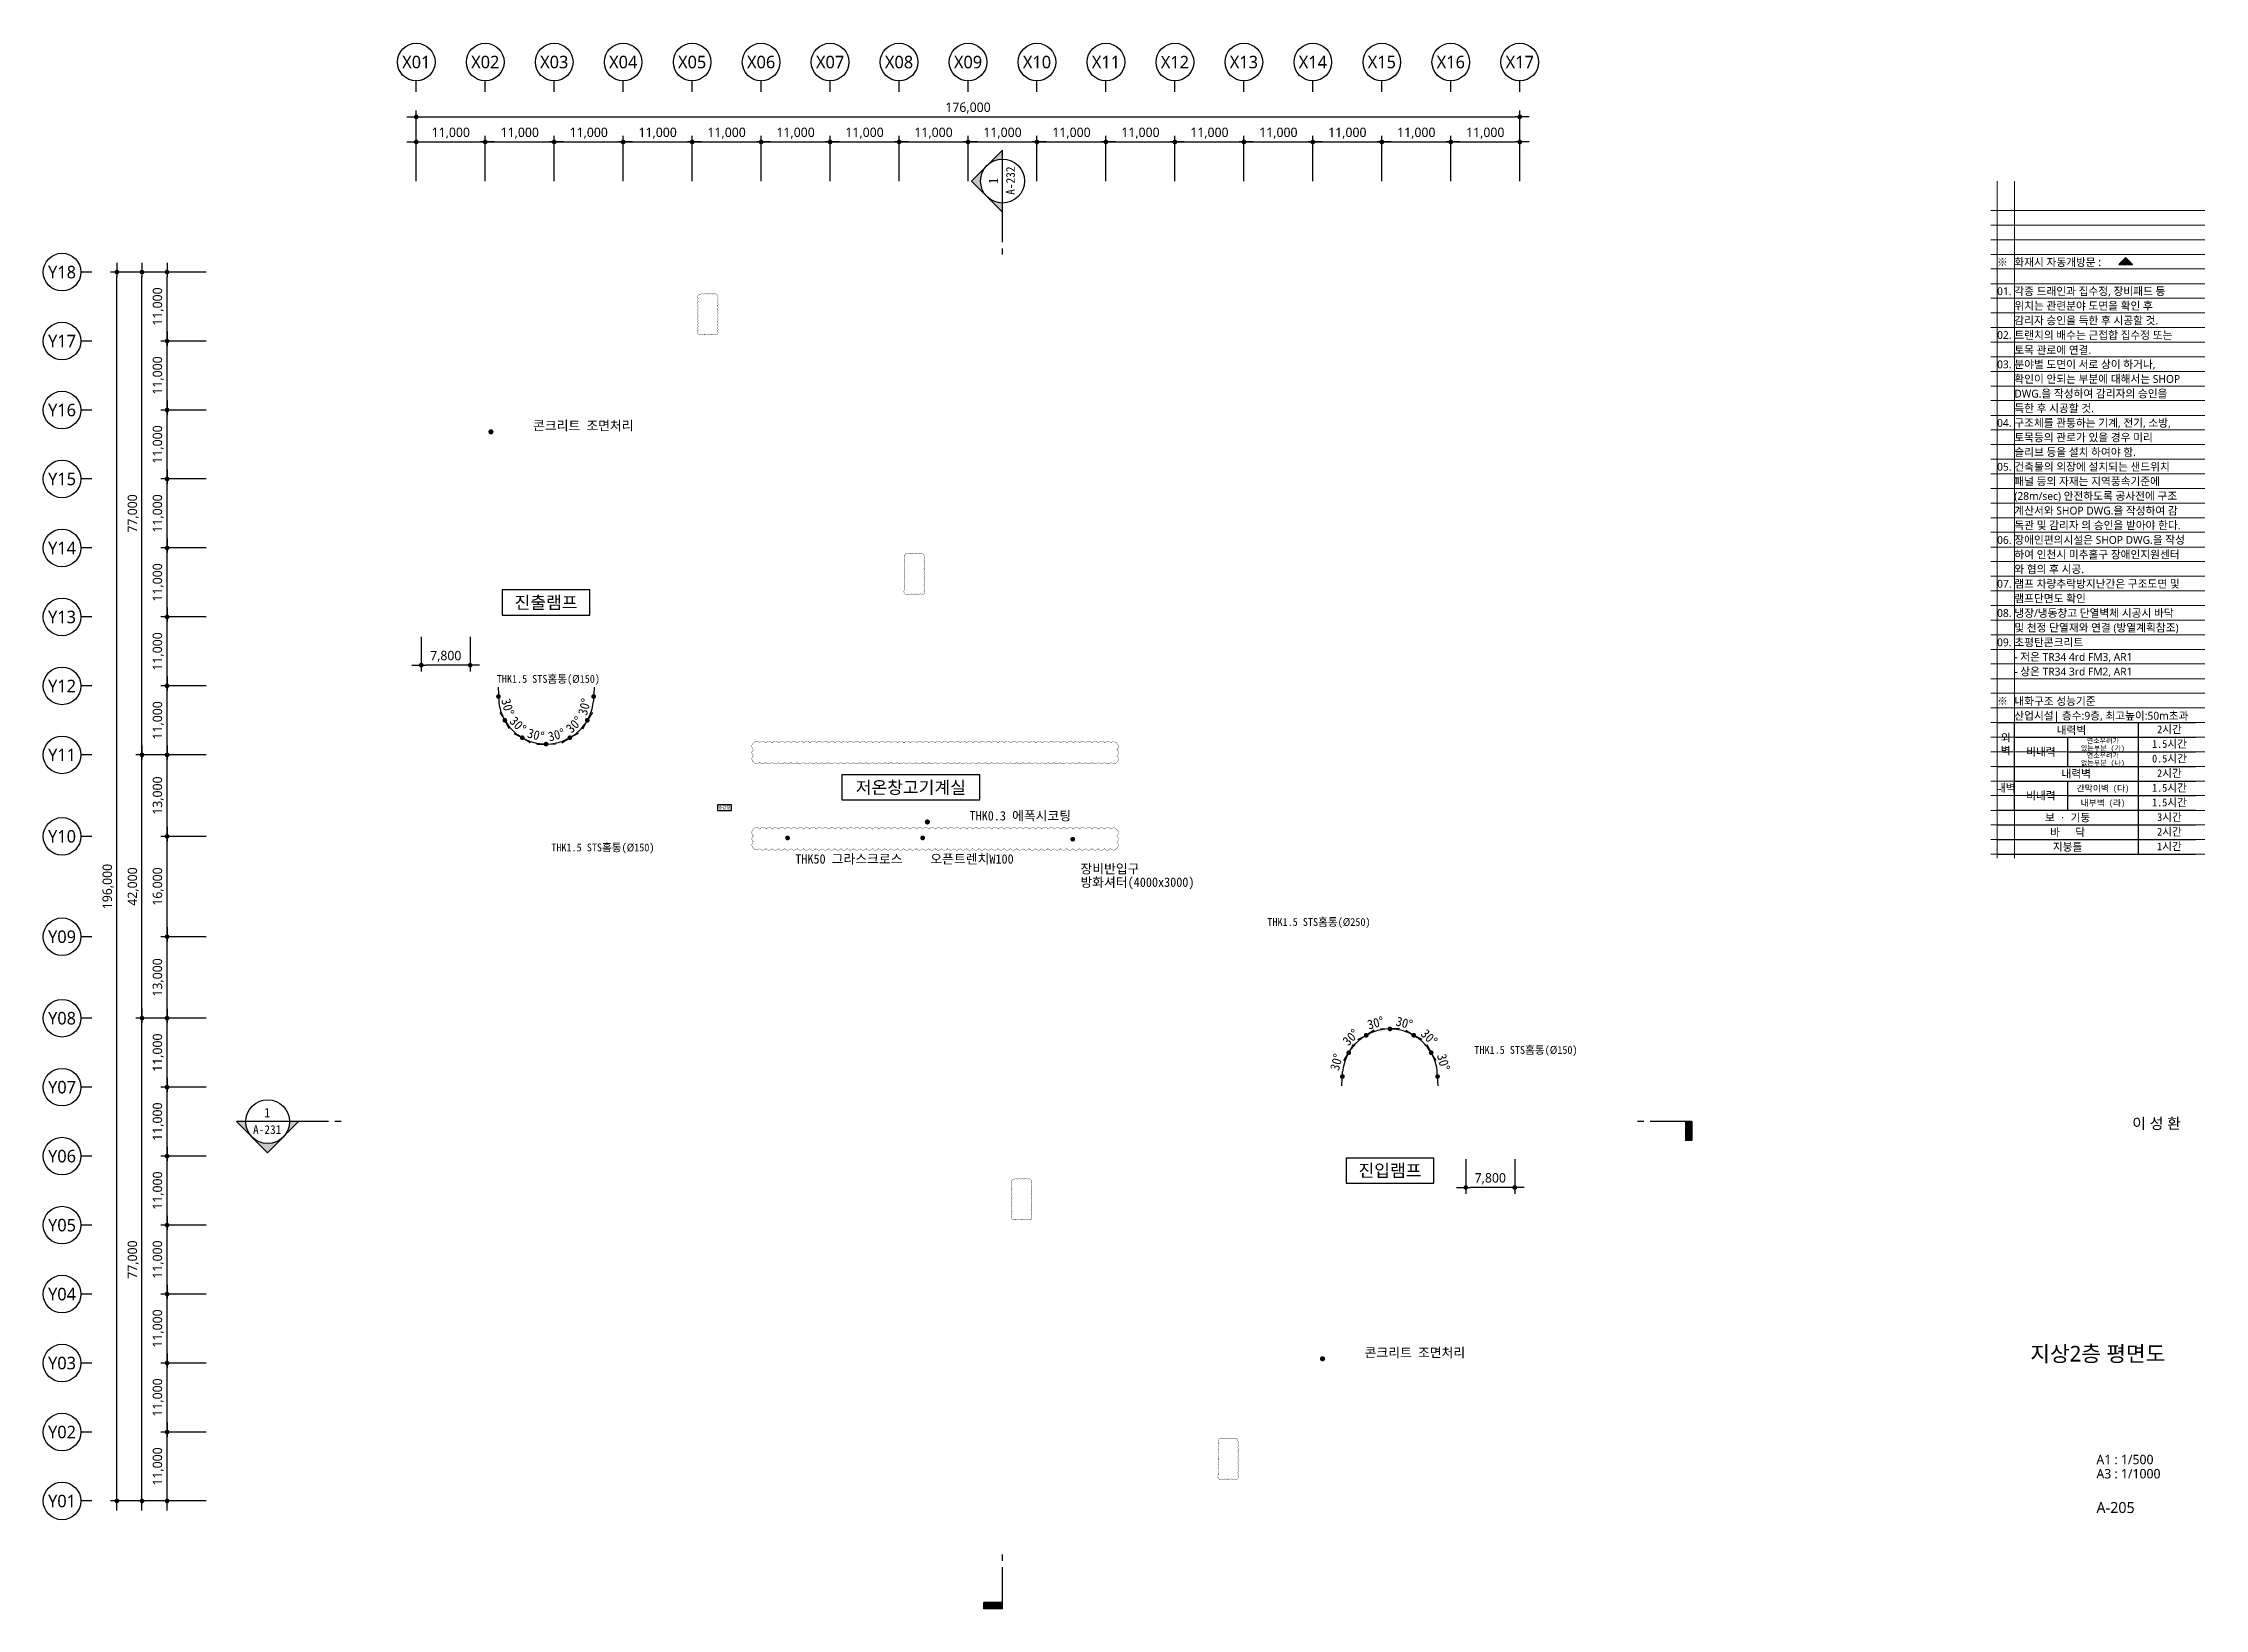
# Model space of a CAD drawing. Header units: millimetres. Extents: x 3546612 to 5615882, y 547008 to 3162891.
# Drawn here: x 4806612 to 5151369, y 1725200 to 1974891 of the extents above; entities that cross this region are included whole.
import ezdxf
from ezdxf.enums import TextEntityAlignment as Align

# ---------------------------------------------------------------- set-up
doc = ezdxf.new("R2010")
doc.units = ezdxf.units.MM
doc.linetypes.add('DASHDOTX2', pattern=[2, 1, -0.5, 0, -0.5])
for name, color, linetype, lineweight in [('A-AXIS-BUBL', 7, 'Continuous', 25), ('A-BORD-TEXT', 3, 'Continuous', 25), ('A-DIMS', 7, 'Continuous', 25), ('A-MKXS-LEAD', 7, 'Continuous', 25), ('A-MKXS-MAK1', 3, 'Continuous', 25), ('A-MKXS-MAK2', 3, 'DASHDOTX2', 25), ('A-MKXS-TEXT1', 3, 'Continuous', 25), ('A-MKXS-TEXT2', 7, 'Continuous', 25), ('A-XXXX-TXT2', 3, 'Continuous', 25), ('REV-202205', 20, 'Continuous', 25)]:
    doc.layers.add(name, color=color, linetype=linetype, lineweight=lineweight)
doc.layers.add('A-XXXX-NPLT', color=144, linetype='Continuous', lineweight=15, plot=False)
doc.styles.add('HY울릉도L', font='')
doc.styles.add('XR-평면도$0$맑은 고딕', font='malgun.ttf')
doc.styles.add('돋움', font='')
doc.styles.add('돋움체', font='')
doc.styles.add('맑은 고딕', font='malgun.ttf')
doc.styles.add('맑은고딕', font='malgun.ttf')
doc.styles.get('HY울릉도L').set_extended_font_data('HYwulM')
doc.styles.get('돋움').set_extended_font_data('DotumChe')
doc.styles.get('돋움체').set_extended_font_data('DotumChe')
doc.dimstyles.new('CDIM', dxfattribs={"dimtxt": 3, "dimasz": 1.5, "dimexe": 2, "dimexo": 1, "dimgap": 1, "dimtad": 1, "dimdec": 0, "dimrnd": 0.5, "dimzin": 0, "dimdsep": 32, "dimlunit": 6, "dimtxsty": 'HY울릉도L', "dimblk1": '_CIDOT', "dimblk2": '_CIDOT', "dimsah": 1, "dimcen": 5.5, "dimclrd": 2, "dimclre": 2, "dimclrt": 7, "dimadec": 0, "dimazin": 0, "dimtfac": 1, "dimtdec": 0, "dimtix": 1, "dimtmove": 2, "dimatfit": 1, "dimldrblk": '_CIDOT', "dimfxl": 1, "dimtolj": 1, "dimtzin": 0, "dimlwd": -1, "dimarcsym": 0})

msp = doc.modelspace()

# ---------------------------------------------------------------- texts
at = {"layer": 'A-BORD-TEXT', "style": '맑은고딕'}
msp.add_text('이 성 환', height=1750, dxfattribs=at).set_placement((5147561.5, 1801731.8), align=Align.RIGHT)
msp.add_text('지상2층 평면도', height=2500, dxfattribs=at).set_placement((5134306.3, 1765883.1), align=Align.MIDDLE_CENTER)
for s, height, p in [('A1 : 1/500', 1500, (5134091.6, 1748255)), ('A3 : 1/1000', 1500, (5134091.6, 1745987.6)), ('A-205', 1750, (5134091.6, 1740469.4))]:
    msp.add_text(s, height=height, dxfattribs=at).set_placement(p)
at = {"layer": 'A-MKXS-TEXT1', "style": '돋움체'}
for s, height, p in [('콘크리트 조면처리', 1500, (4884742.5, 1913905.8)), ('THK1.5 STS홈통(Ø150)', 1250, (4878950.3, 1873506.4)), ('THK0.3 에폭시코팅', 1500, (4954351.9, 1851678.5)), ('THK1.5 STS홈통(Ø150)', 1250, (4887645.5, 1846621)), ('THK50 그라스크로스', 1500, (4926552.9, 1844791.7)), ('오픈트렌치W100', 1500, (4948102.8, 1844791.7)), ('장비반입구', 1500, (4972040.8, 1843229)), ('방화셔터(4000x3000)', 1500, (4972040.8, 1841088.5)), ('THK1.5 STS홈통(Ø250)', 1250, (5001858.9, 1834735.9)), ('THK1.5 STS홈통(Ø150)', 1250, (5034874.5, 1814331.4)), ('콘크리트 조면처리', 1500, (5017376, 1766066.2))]:
    msp.add_text(s, height=height, dxfattribs=at).set_placement(p, align=Align.MIDDLE_LEFT)

# ---------------------------------------------------------------- blocks, each defined once
blk = doc.blocks.new('_CIDOT')
at = {"color": 0, "linetype": 'ByBlock'}
blk.add_line((2, 0), (-1, 0), dxfattribs=at)
at = {"color": 0, "linetype": 'ByBlock', "const_width": 0.5}
blk.add_lwpolyline([(-0.25, 0, 1), (0.25, 0, 1)], format="xyb", close=True, dxfattribs=at)
blk = doc.blocks.new('*D9')
at = {"layer": 'A-DIMS', "lineweight": -2, "transparency": 16777216}
for p, q in [((93193, 67121), (85943, 67121)), ((93193, 56121), (85943, 56121))]:
    blk.add_line(p, q, dxfattribs=at)
at = {"layer": 'A-DIMS', "transparency": 16777216}
blk.add_line((86943, 56871), (86943, 66371), dxfattribs=at)
at = {"layer": 'A-DIMS', "transparency": 16777216, "xscale": 750, "yscale": 750, "zscale": 750}
for p, rotation in [((86943, 67121), 90), ((86943, 56121), 270)]:
    blk.add_blockref('_CIDOT', p, dxfattribs=dict(at, rotation=rotation))
at = {"layer": 'A-DIMS', "color": 3, "transparency": 16777216, "insert": (85538, 61621), "char_height": 1500, "attachment_point": 5, "rotation": 90, "style": '맑은고딕'}
blk.add_mtext('\\A1;11,000', dxfattribs=at)
blk = doc.blocks.new('*D10')
at = {"layer": 'A-DIMS', "lineweight": -2, "transparency": 16777216}
for p, q in [((93193, 78121), (85943, 78121)), ((93193, 67121), (85943, 67121))]:
    blk.add_line(p, q, dxfattribs=at)
at = {"layer": 'A-DIMS', "transparency": 16777216}
blk.add_line((86943, 67871), (86943, 77371), dxfattribs=at)
at = {"layer": 'A-DIMS', "transparency": 16777216, "xscale": 750, "yscale": 750, "zscale": 750}
for p, rotation in [((86943, 78121), 90), ((86943, 67121), 270)]:
    blk.add_blockref('_CIDOT', p, dxfattribs=dict(at, rotation=rotation))
at = {"layer": 'A-DIMS', "color": 3, "transparency": 16777216, "insert": (85538, 72621), "char_height": 1500, "attachment_point": 5, "rotation": 90, "style": '맑은고딕'}
blk.add_mtext('\\A1;11,000', dxfattribs=at)
blk = doc.blocks.new('*D11')
at = {"layer": 'A-DIMS', "lineweight": -2, "transparency": 16777216}
for p, q in [((93193, 89121), (85943, 89121)), ((93193, 78121), (85943, 78121))]:
    blk.add_line(p, q, dxfattribs=at)
at = {"layer": 'A-DIMS', "transparency": 16777216}
blk.add_line((86943, 78871), (86943, 88371), dxfattribs=at)
at = {"layer": 'A-DIMS', "transparency": 16777216, "xscale": 750, "yscale": 750, "zscale": 750}
for p, rotation in [((86943, 89121), 90), ((86943, 78121), 270)]:
    blk.add_blockref('_CIDOT', p, dxfattribs=dict(at, rotation=rotation))
at = {"layer": 'A-DIMS', "color": 3, "transparency": 16777216, "insert": (85538, 83621), "char_height": 1500, "attachment_point": 5, "rotation": 90, "style": '맑은고딕'}
blk.add_mtext('\\A1;11,000', dxfattribs=at)
blk = doc.blocks.new('*D12')
at = {"layer": 'A-DIMS', "lineweight": -2, "transparency": 16777216}
for p, q in [((93193, 100121), (85943, 100121)), ((93193, 89121), (85943, 89121))]:
    blk.add_line(p, q, dxfattribs=at)
at = {"layer": 'A-DIMS', "transparency": 16777216}
blk.add_line((86943, 89871), (86943, 99371), dxfattribs=at)
at = {"layer": 'A-DIMS', "transparency": 16777216, "xscale": 750, "yscale": 750, "zscale": 750}
for p, rotation in [((86943, 100121), 90), ((86943, 89121), 270)]:
    blk.add_blockref('_CIDOT', p, dxfattribs=dict(at, rotation=rotation))
at = {"layer": 'A-DIMS', "color": 3, "transparency": 16777216, "insert": (85538, 94621), "char_height": 1500, "attachment_point": 5, "rotation": 90, "style": '맑은고딕'}
blk.add_mtext('\\A1;11,000', dxfattribs=at)
blk = doc.blocks.new('*D13')
at = {"layer": 'A-DIMS', "lineweight": -2, "transparency": 16777216}
for p, q in [((93193, 111121), (85943, 111121)), ((93193, 100121), (85943, 100121))]:
    blk.add_line(p, q, dxfattribs=at)
at = {"layer": 'A-DIMS', "transparency": 16777216}
blk.add_line((86943, 100871), (86943, 110371), dxfattribs=at)
at = {"layer": 'A-DIMS', "transparency": 16777216, "xscale": 750, "yscale": 750, "zscale": 750}
for p, rotation in [((86943, 111121), 90), ((86943, 100121), 270)]:
    blk.add_blockref('_CIDOT', p, dxfattribs=dict(at, rotation=rotation))
at = {"layer": 'A-DIMS', "color": 3, "transparency": 16777216, "insert": (85538, 105621), "char_height": 1500, "attachment_point": 5, "rotation": 90, "style": '맑은고딕'}
blk.add_mtext('\\A1;11,000', dxfattribs=at)
blk = doc.blocks.new('*D14')
at = {"layer": 'A-DIMS', "lineweight": -2, "transparency": 16777216}
for p, q in [((93193, 122121), (85943, 122121)), ((93193, 111121), (85943, 111121))]:
    blk.add_line(p, q, dxfattribs=at)
at = {"layer": 'A-DIMS', "transparency": 16777216}
blk.add_line((86943, 111871), (86943, 121371), dxfattribs=at)
at = {"layer": 'A-DIMS', "transparency": 16777216, "xscale": 750, "yscale": 750, "zscale": 750}
for p, rotation in [((86943, 122121), 90), ((86943, 111121), 270)]:
    blk.add_blockref('_CIDOT', p, dxfattribs=dict(at, rotation=rotation))
at = {"layer": 'A-DIMS', "color": 3, "transparency": 16777216, "insert": (85538, 116621), "char_height": 1500, "attachment_point": 5, "rotation": 90, "style": '맑은고딕'}
blk.add_mtext('\\A1;11,000', dxfattribs=at)
blk = doc.blocks.new('*D15')
at = {"layer": 'A-DIMS', "lineweight": -2, "transparency": 16777216}
for p, q in [((93193, 135121), (85943, 135121)), ((93193, 122121), (85943, 122121))]:
    blk.add_line(p, q, dxfattribs=at)
at = {"layer": 'A-DIMS', "transparency": 16777216}
blk.add_line((86943, 122871), (86943, 134371), dxfattribs=at)
at = {"layer": 'A-DIMS', "transparency": 16777216, "xscale": 750, "yscale": 750, "zscale": 750}
for p, rotation in [((86943, 135121), 90), ((86943, 122121), 270)]:
    blk.add_blockref('_CIDOT', p, dxfattribs=dict(at, rotation=rotation))
at = {"layer": 'A-DIMS', "color": 3, "transparency": 16777216, "insert": (85538, 128621), "char_height": 1500, "attachment_point": 5, "rotation": 90, "style": '맑은고딕'}
blk.add_mtext('\\A1;13,000', dxfattribs=at)
blk = doc.blocks.new('*D16')
at = {"layer": 'A-DIMS', "lineweight": -2, "transparency": 16777216}
for p, q in [((93193, 151121), (85943, 151121)), ((93193, 135121), (85943, 135121))]:
    blk.add_line(p, q, dxfattribs=at)
at = {"layer": 'A-DIMS', "transparency": 16777216}
blk.add_line((86943, 135871), (86943, 150371), dxfattribs=at)
at = {"layer": 'A-DIMS', "transparency": 16777216, "xscale": 750, "yscale": 750, "zscale": 750}
for p, rotation in [((86943, 151121), 90), ((86943, 135121), 270)]:
    blk.add_blockref('_CIDOT', p, dxfattribs=dict(at, rotation=rotation))
at = {"layer": 'A-DIMS', "color": 3, "transparency": 16777216, "insert": (85538, 143121), "char_height": 1500, "attachment_point": 5, "rotation": 90, "style": '맑은고딕'}
blk.add_mtext('\\A1;16,000', dxfattribs=at)
blk = doc.blocks.new('*D17')
at = {"layer": 'A-DIMS', "lineweight": -2, "transparency": 16777216}
for p, q in [((93193, 164121), (85943, 164121)), ((93193, 151121), (85943, 151121))]:
    blk.add_line(p, q, dxfattribs=at)
at = {"layer": 'A-DIMS', "transparency": 16777216}
blk.add_line((86943, 151871), (86943, 163371), dxfattribs=at)
at = {"layer": 'A-DIMS', "transparency": 16777216, "xscale": 750, "yscale": 750, "zscale": 750}
for p, rotation in [((86943, 164121), 90), ((86943, 151121), 270)]:
    blk.add_blockref('_CIDOT', p, dxfattribs=dict(at, rotation=rotation))
at = {"layer": 'A-DIMS', "color": 3, "transparency": 16777216, "insert": (85538, 157621), "char_height": 1500, "attachment_point": 5, "rotation": 90, "style": '맑은고딕'}
blk.add_mtext('\\A1;13,000', dxfattribs=at)
blk = doc.blocks.new('*D18')
at = {"layer": 'A-DIMS', "lineweight": -2, "transparency": 16777216}
for p, q in [((93193, 175121), (85943, 175121)), ((93193, 164121), (85943, 164121))]:
    blk.add_line(p, q, dxfattribs=at)
at = {"layer": 'A-DIMS', "transparency": 16777216}
blk.add_line((86943, 164871), (86943, 174371), dxfattribs=at)
at = {"layer": 'A-DIMS', "transparency": 16777216, "xscale": 750, "yscale": 750, "zscale": 750}
for p, rotation in [((86943, 175121), 90), ((86943, 164121), 270)]:
    blk.add_blockref('_CIDOT', p, dxfattribs=dict(at, rotation=rotation))
at = {"layer": 'A-DIMS', "color": 3, "transparency": 16777216, "insert": (85538, 169621), "char_height": 1500, "attachment_point": 5, "rotation": 90, "style": '맑은고딕'}
blk.add_mtext('\\A1;11,000', dxfattribs=at)
blk = doc.blocks.new('*D19')
at = {"layer": 'A-DIMS', "lineweight": -2, "transparency": 16777216}
for p, q in [((93193, 186121), (85943, 186121)), ((93193, 175121), (85943, 175121))]:
    blk.add_line(p, q, dxfattribs=at)
at = {"layer": 'A-DIMS', "transparency": 16777216}
blk.add_line((86943, 175871), (86943, 185371), dxfattribs=at)
at = {"layer": 'A-DIMS', "transparency": 16777216, "xscale": 750, "yscale": 750, "zscale": 750}
for p, rotation in [((86943, 186121), 90), ((86943, 175121), 270)]:
    blk.add_blockref('_CIDOT', p, dxfattribs=dict(at, rotation=rotation))
at = {"layer": 'A-DIMS', "color": 3, "transparency": 16777216, "insert": (85538, 180621), "char_height": 1500, "attachment_point": 5, "rotation": 90, "style": '맑은고딕'}
blk.add_mtext('\\A1;11,000', dxfattribs=at)
blk = doc.blocks.new('*D20')
at = {"layer": 'A-DIMS', "lineweight": -2, "transparency": 16777216}
for p, q in [((93193, 197121), (85943, 197121)), ((93193, 186121), (85943, 186121))]:
    blk.add_line(p, q, dxfattribs=at)
at = {"layer": 'A-DIMS', "transparency": 16777216}
blk.add_line((86943, 186871), (86943, 196371), dxfattribs=at)
at = {"layer": 'A-DIMS', "transparency": 16777216, "xscale": 750, "yscale": 750, "zscale": 750}
for p, rotation in [((86943, 197121), 90), ((86943, 186121), 270)]:
    blk.add_blockref('_CIDOT', p, dxfattribs=dict(at, rotation=rotation))
at = {"layer": 'A-DIMS', "color": 3, "transparency": 16777216, "insert": (85538, 191621), "char_height": 1500, "attachment_point": 5, "rotation": 90, "style": '맑은고딕'}
blk.add_mtext('\\A1;11,000', dxfattribs=at)
blk = doc.blocks.new('*D21')
at = {"layer": 'A-DIMS', "lineweight": -2, "transparency": 16777216}
for p, q in [((93193, 208121), (85943, 208121)), ((93193, 197121), (85943, 197121))]:
    blk.add_line(p, q, dxfattribs=at)
at = {"layer": 'A-DIMS', "transparency": 16777216}
blk.add_line((86943, 197871), (86943, 207371), dxfattribs=at)
at = {"layer": 'A-DIMS', "transparency": 16777216, "xscale": 750, "yscale": 750, "zscale": 750}
for p, rotation in [((86943, 208121), 90), ((86943, 197121), 270)]:
    blk.add_blockref('_CIDOT', p, dxfattribs=dict(at, rotation=rotation))
at = {"layer": 'A-DIMS', "color": 3, "transparency": 16777216, "insert": (85538, 202621), "char_height": 1500, "attachment_point": 5, "rotation": 90, "style": '맑은고딕'}
blk.add_mtext('\\A1;11,000', dxfattribs=at)
blk = doc.blocks.new('*D22')
at = {"layer": 'A-DIMS', "lineweight": -2, "transparency": 16777216}
for p, q in [((93193, 219121), (85943, 219121)), ((93193, 208121), (85943, 208121))]:
    blk.add_line(p, q, dxfattribs=at)
at = {"layer": 'A-DIMS', "transparency": 16777216}
blk.add_line((86943, 208871), (86943, 218371), dxfattribs=at)
at = {"layer": 'A-DIMS', "transparency": 16777216, "xscale": 750, "yscale": 750, "zscale": 750}
for p, rotation in [((86943, 219121), 90), ((86943, 208121), 270)]:
    blk.add_blockref('_CIDOT', p, dxfattribs=dict(at, rotation=rotation))
at = {"layer": 'A-DIMS', "color": 3, "transparency": 16777216, "insert": (85538, 213621), "char_height": 1500, "attachment_point": 5, "rotation": 90, "style": '맑은고딕'}
blk.add_mtext('\\A1;11,000', dxfattribs=at)
blk = doc.blocks.new('*D23')
at = {"layer": 'A-DIMS', "lineweight": -2, "transparency": 16777216}
for p, q in [((93193, 230121), (85943, 230121)), ((93193, 219121), (85943, 219121))]:
    blk.add_line(p, q, dxfattribs=at)
at = {"layer": 'A-DIMS', "transparency": 16777216}
blk.add_line((86943, 219871), (86943, 229371), dxfattribs=at)
at = {"layer": 'A-DIMS', "transparency": 16777216, "xscale": 750, "yscale": 750, "zscale": 750}
for p, rotation in [((86943, 230121), 90), ((86943, 219121), 270)]:
    blk.add_blockref('_CIDOT', p, dxfattribs=dict(at, rotation=rotation))
at = {"layer": 'A-DIMS', "color": 3, "transparency": 16777216, "insert": (85538, 224621), "char_height": 1500, "attachment_point": 5, "rotation": 90, "style": '맑은고딕'}
blk.add_mtext('\\A1;11,000', dxfattribs=at)
blk = doc.blocks.new('*D24')
at = {"layer": 'A-DIMS', "lineweight": -2, "transparency": 16777216}
for p, q in [((93193, 241121), (85943, 241121)), ((93193, 230121), (85943, 230121))]:
    blk.add_line(p, q, dxfattribs=at)
at = {"layer": 'A-DIMS', "transparency": 16777216}
blk.add_line((86943, 230871), (86943, 240371), dxfattribs=at)
at = {"layer": 'A-DIMS', "transparency": 16777216, "xscale": 750, "yscale": 750, "zscale": 750}
for p, rotation in [((86943, 241121), 90), ((86943, 230121), 270)]:
    blk.add_blockref('_CIDOT', p, dxfattribs=dict(at, rotation=rotation))
at = {"layer": 'A-DIMS', "color": 3, "transparency": 16777216, "insert": (85538, 235621), "char_height": 1500, "attachment_point": 5, "rotation": 90, "style": '맑은고딕'}
blk.add_mtext('\\A1;11,000', dxfattribs=at)
blk = doc.blocks.new('*D25')
at = {"layer": 'A-DIMS', "lineweight": -2, "transparency": 16777216}
for p, q in [((93193, 122121), (81943, 122121)), ((93193, 45121), (81943, 45121))]:
    blk.add_line(p, q, dxfattribs=at)
at = {"layer": 'A-DIMS', "transparency": 16777216}
blk.add_line((82943, 45871), (82943, 121371), dxfattribs=at)
at = {"layer": 'A-DIMS', "transparency": 16777216, "xscale": 750, "yscale": 750, "zscale": 750}
for p, rotation in [((82943, 122121), 90), ((82943, 45121), 270)]:
    blk.add_blockref('_CIDOT', p, dxfattribs=dict(at, rotation=rotation))
at = {"layer": 'A-DIMS', "color": 3, "transparency": 16777216, "insert": (81542, 83621), "char_height": 1500, "attachment_point": 5, "rotation": 90, "style": '맑은고딕'}
blk.add_mtext('\\A1;77,000', dxfattribs=at)
blk = doc.blocks.new('*D26')
at = {"layer": 'A-DIMS', "lineweight": -2, "transparency": 16777216}
for p, q in [((93193, 241121), (77943, 241121)), ((93193, 45121), (77943, 45121))]:
    blk.add_line(p, q, dxfattribs=at)
at = {"layer": 'A-DIMS', "transparency": 16777216}
blk.add_line((78943, 45871), (78943, 240371), dxfattribs=at)
at = {"layer": 'A-DIMS', "transparency": 16777216, "xscale": 750, "yscale": 750, "zscale": 750}
for p, rotation in [((78943, 241121), 90), ((78943, 45121), 270)]:
    blk.add_blockref('_CIDOT', p, dxfattribs=dict(at, rotation=rotation))
at = {"layer": 'A-DIMS', "color": 3, "transparency": 16777216, "insert": (77538, 143121), "char_height": 1500, "attachment_point": 5, "rotation": 90, "style": '맑은고딕'}
blk.add_mtext('\\A1;196,000', dxfattribs=at)
blk = doc.blocks.new('*D27')
at = {"layer": 'A-DIMS', "lineweight": -2, "transparency": 16777216}
for p, q in [((93193, 56121), (85943, 56121)), ((93193, 45121), (85943, 45121))]:
    blk.add_line(p, q, dxfattribs=at)
at = {"layer": 'A-DIMS', "transparency": 16777216}
blk.add_line((86943, 45871), (86943, 55371), dxfattribs=at)
at = {"layer": 'A-DIMS', "transparency": 16777216, "xscale": 750, "yscale": 750, "zscale": 750}
for p, rotation in [((86943, 56121), 90), ((86943, 45121), 270)]:
    blk.add_blockref('_CIDOT', p, dxfattribs=dict(at, rotation=rotation))
at = {"layer": 'A-DIMS', "color": 3, "transparency": 16777216, "insert": (85538, 50621), "char_height": 1500, "attachment_point": 5, "rotation": 90, "style": '맑은고딕'}
blk.add_mtext('\\A1;11,000', dxfattribs=at)
blk = doc.blocks.new('*D28')
at = {"layer": 'A-DIMS', "lineweight": -2, "transparency": 16777216}
for p, q in [((93193, 164121), (81943, 164121)), ((93193, 122121), (81943, 122121))]:
    blk.add_line(p, q, dxfattribs=at)
at = {"layer": 'A-DIMS', "transparency": 16777216}
blk.add_line((82943, 122871), (82943, 163371), dxfattribs=at)
at = {"layer": 'A-DIMS', "transparency": 16777216, "xscale": 750, "yscale": 750, "zscale": 750}
for p, rotation in [((82943, 164121), 90), ((82943, 122121), 270)]:
    blk.add_blockref('_CIDOT', p, dxfattribs=dict(at, rotation=rotation))
at = {"layer": 'A-DIMS', "color": 3, "transparency": 16777216, "insert": (81542, 143121), "char_height": 1500, "attachment_point": 5, "rotation": 90, "style": '맑은고딕'}
blk.add_mtext('\\A1;42,000', dxfattribs=at)
blk = doc.blocks.new('*D29')
at = {"layer": 'A-DIMS', "lineweight": -2, "transparency": 16777216}
for p, q in [((93193, 241121), (81943, 241121)), ((93193, 164121), (81943, 164121))]:
    blk.add_line(p, q, dxfattribs=at)
at = {"layer": 'A-DIMS', "transparency": 16777216}
blk.add_line((82943, 164871), (82943, 240371), dxfattribs=at)
at = {"layer": 'A-DIMS', "transparency": 16777216, "xscale": 750, "yscale": 750, "zscale": 750}
for p, rotation in [((82943, 241121), 90), ((82943, 164121), 270)]:
    blk.add_blockref('_CIDOT', p, dxfattribs=dict(at, rotation=rotation))
at = {"layer": 'A-DIMS', "color": 3, "transparency": 16777216, "insert": (81542, 202621), "char_height": 1500, "attachment_point": 5, "rotation": 90, "style": '맑은고딕'}
blk.add_mtext('\\A1;77,000', dxfattribs=at)
blk = doc.blocks.new('*D30')
at = {"layer": 'A-DIMS', "lineweight": -2, "transparency": 16777216}
for p, q in [((148693, 255621), (148693, 262871)), ((159693, 255621), (159693, 262871))]:
    blk.add_line(p, q, dxfattribs=at)
at = {"layer": 'A-DIMS', "transparency": 16777216}
blk.add_line((149443, 261871), (158943, 261871), dxfattribs=at)
at = {"layer": 'A-DIMS', "transparency": 16777216, "xscale": 750, "yscale": 750, "zscale": 750, "rotation": 180}
blk.add_blockref('_CIDOT', (148693, 261871), dxfattribs=at)
at = {"layer": 'A-DIMS', "transparency": 16777216, "xscale": 750, "yscale": 750, "zscale": 750}
blk.add_blockref('_CIDOT', (159693, 261871), dxfattribs=at)
at = {"layer": 'A-DIMS', "color": 3, "transparency": 16777216, "insert": (154193, 263275), "char_height": 1500, "attachment_point": 5, "style": '맑은고딕'}
blk.add_mtext('\\A1;11,000', dxfattribs=at)
blk = doc.blocks.new('*D31')
at = {"layer": 'A-DIMS', "lineweight": -2, "transparency": 16777216}
for p, q in [((159693, 255621), (159693, 262871)), ((170693, 255621), (170693, 262871))]:
    blk.add_line(p, q, dxfattribs=at)
at = {"layer": 'A-DIMS', "transparency": 16777216}
blk.add_line((160443, 261871), (169943, 261871), dxfattribs=at)
at = {"layer": 'A-DIMS', "transparency": 16777216, "xscale": 750, "yscale": 750, "zscale": 750, "rotation": 180}
blk.add_blockref('_CIDOT', (159693, 261871), dxfattribs=at)
at = {"layer": 'A-DIMS', "transparency": 16777216, "xscale": 750, "yscale": 750, "zscale": 750}
blk.add_blockref('_CIDOT', (170693, 261871), dxfattribs=at)
at = {"layer": 'A-DIMS', "color": 3, "transparency": 16777216, "insert": (165193, 263275), "char_height": 1500, "attachment_point": 5, "style": '맑은고딕'}
blk.add_mtext('\\A1;11,000', dxfattribs=at)
blk = doc.blocks.new('*D32')
at = {"layer": 'A-DIMS', "lineweight": -2, "transparency": 16777216}
for p, q in [((170693, 255621), (170693, 262871)), ((181693, 255621), (181693, 262871))]:
    blk.add_line(p, q, dxfattribs=at)
at = {"layer": 'A-DIMS', "transparency": 16777216}
blk.add_line((171443, 261871), (180943, 261871), dxfattribs=at)
at = {"layer": 'A-DIMS', "transparency": 16777216, "xscale": 750, "yscale": 750, "zscale": 750, "rotation": 180}
blk.add_blockref('_CIDOT', (170693, 261871), dxfattribs=at)
at = {"layer": 'A-DIMS', "transparency": 16777216, "xscale": 750, "yscale": 750, "zscale": 750}
blk.add_blockref('_CIDOT', (181693, 261871), dxfattribs=at)
at = {"layer": 'A-DIMS', "color": 3, "transparency": 16777216, "insert": (176193, 263275), "char_height": 1500, "attachment_point": 5, "style": '맑은고딕'}
blk.add_mtext('\\A1;11,000', dxfattribs=at)
blk = doc.blocks.new('*D33')
at = {"layer": 'A-DIMS', "lineweight": -2, "transparency": 16777216}
for p, q in [((181693, 255621), (181693, 262871)), ((192693, 255621), (192693, 262871))]:
    blk.add_line(p, q, dxfattribs=at)
at = {"layer": 'A-DIMS', "transparency": 16777216}
blk.add_line((182443, 261871), (191943, 261871), dxfattribs=at)
at = {"layer": 'A-DIMS', "transparency": 16777216, "xscale": 750, "yscale": 750, "zscale": 750, "rotation": 180}
blk.add_blockref('_CIDOT', (181693, 261871), dxfattribs=at)
at = {"layer": 'A-DIMS', "transparency": 16777216, "xscale": 750, "yscale": 750, "zscale": 750}
blk.add_blockref('_CIDOT', (192693, 261871), dxfattribs=at)
at = {"layer": 'A-DIMS', "color": 3, "transparency": 16777216, "insert": (187193, 263275), "char_height": 1500, "attachment_point": 5, "style": '맑은고딕'}
blk.add_mtext('\\A1;11,000', dxfattribs=at)
blk = doc.blocks.new('*D34')
at = {"layer": 'A-DIMS', "lineweight": -2, "transparency": 16777216}
for p, q in [((192693, 255621), (192693, 262871)), ((203693, 255621), (203693, 262871))]:
    blk.add_line(p, q, dxfattribs=at)
at = {"layer": 'A-DIMS', "transparency": 16777216}
blk.add_line((193443, 261871), (202943, 261871), dxfattribs=at)
at = {"layer": 'A-DIMS', "transparency": 16777216, "xscale": 750, "yscale": 750, "zscale": 750, "rotation": 180}
blk.add_blockref('_CIDOT', (192693, 261871), dxfattribs=at)
at = {"layer": 'A-DIMS', "transparency": 16777216, "xscale": 750, "yscale": 750, "zscale": 750}
blk.add_blockref('_CIDOT', (203693, 261871), dxfattribs=at)
at = {"layer": 'A-DIMS', "color": 3, "transparency": 16777216, "insert": (198193, 263275), "char_height": 1500, "attachment_point": 5, "style": '맑은고딕'}
blk.add_mtext('\\A1;11,000', dxfattribs=at)
blk = doc.blocks.new('*D35')
at = {"layer": 'A-DIMS', "lineweight": -2, "transparency": 16777216}
for p, q in [((203693, 255621), (203693, 262871)), ((214693, 255621), (214693, 262871))]:
    blk.add_line(p, q, dxfattribs=at)
at = {"layer": 'A-DIMS', "transparency": 16777216}
blk.add_line((204443, 261871), (213943, 261871), dxfattribs=at)
at = {"layer": 'A-DIMS', "transparency": 16777216, "xscale": 750, "yscale": 750, "zscale": 750, "rotation": 180}
blk.add_blockref('_CIDOT', (203693, 261871), dxfattribs=at)
at = {"layer": 'A-DIMS', "transparency": 16777216, "xscale": 750, "yscale": 750, "zscale": 750}
blk.add_blockref('_CIDOT', (214693, 261871), dxfattribs=at)
at = {"layer": 'A-DIMS', "color": 3, "transparency": 16777216, "insert": (209193, 263275), "char_height": 1500, "attachment_point": 5, "style": '맑은고딕'}
blk.add_mtext('\\A1;11,000', dxfattribs=at)
blk = doc.blocks.new('*D36')
at = {"layer": 'A-DIMS', "lineweight": -2, "transparency": 16777216}
for p, q in [((214693, 255621), (214693, 262871)), ((225693, 255621), (225693, 262871))]:
    blk.add_line(p, q, dxfattribs=at)
at = {"layer": 'A-DIMS', "transparency": 16777216}
blk.add_line((215443, 261871), (224943, 261871), dxfattribs=at)
at = {"layer": 'A-DIMS', "transparency": 16777216, "xscale": 750, "yscale": 750, "zscale": 750, "rotation": 180}
blk.add_blockref('_CIDOT', (214693, 261871), dxfattribs=at)
at = {"layer": 'A-DIMS', "transparency": 16777216, "xscale": 750, "yscale": 750, "zscale": 750}
blk.add_blockref('_CIDOT', (225693, 261871), dxfattribs=at)
at = {"layer": 'A-DIMS', "color": 3, "transparency": 16777216, "insert": (220193, 263275), "char_height": 1500, "attachment_point": 5, "style": '맑은고딕'}
blk.add_mtext('\\A1;11,000', dxfattribs=at)
blk = doc.blocks.new('*D37')
at = {"layer": 'A-DIMS', "lineweight": -2, "transparency": 16777216}
for p, q in [((225693, 255621), (225693, 262871)), ((236693, 255621), (236693, 262871))]:
    blk.add_line(p, q, dxfattribs=at)
at = {"layer": 'A-DIMS', "transparency": 16777216}
blk.add_line((226443, 261871), (235943, 261871), dxfattribs=at)
at = {"layer": 'A-DIMS', "transparency": 16777216, "xscale": 750, "yscale": 750, "zscale": 750, "rotation": 180}
blk.add_blockref('_CIDOT', (225693, 261871), dxfattribs=at)
at = {"layer": 'A-DIMS', "transparency": 16777216, "xscale": 750, "yscale": 750, "zscale": 750}
blk.add_blockref('_CIDOT', (236693, 261871), dxfattribs=at)
at = {"layer": 'A-DIMS', "color": 3, "transparency": 16777216, "insert": (231193, 263275), "char_height": 1500, "attachment_point": 5, "style": '맑은고딕'}
blk.add_mtext('\\A1;11,000', dxfattribs=at)
blk = doc.blocks.new('*D38')
at = {"layer": 'A-DIMS', "lineweight": -2, "transparency": 16777216}
for p, q in [((236693, 255621), (236693, 262871)), ((247693, 255621), (247693, 262871))]:
    blk.add_line(p, q, dxfattribs=at)
at = {"layer": 'A-DIMS', "transparency": 16777216}
blk.add_line((237443, 261871), (246943, 261871), dxfattribs=at)
at = {"layer": 'A-DIMS', "transparency": 16777216, "xscale": 750, "yscale": 750, "zscale": 750, "rotation": 180}
blk.add_blockref('_CIDOT', (236693, 261871), dxfattribs=at)
at = {"layer": 'A-DIMS', "transparency": 16777216, "xscale": 750, "yscale": 750, "zscale": 750}
blk.add_blockref('_CIDOT', (247693, 261871), dxfattribs=at)
at = {"layer": 'A-DIMS', "color": 3, "transparency": 16777216, "insert": (242193, 263275), "char_height": 1500, "attachment_point": 5, "style": '맑은고딕'}
blk.add_mtext('\\A1;11,000', dxfattribs=at)
blk = doc.blocks.new('*D39')
at = {"layer": 'A-DIMS', "lineweight": -2, "transparency": 16777216}
for p, q in [((247693, 255621), (247693, 262871)), ((258693, 255621), (258693, 262871))]:
    blk.add_line(p, q, dxfattribs=at)
at = {"layer": 'A-DIMS', "transparency": 16777216}
blk.add_line((248443, 261871), (257943, 261871), dxfattribs=at)
at = {"layer": 'A-DIMS', "transparency": 16777216, "xscale": 750, "yscale": 750, "zscale": 750, "rotation": 180}
blk.add_blockref('_CIDOT', (247693, 261871), dxfattribs=at)
at = {"layer": 'A-DIMS', "transparency": 16777216, "xscale": 750, "yscale": 750, "zscale": 750}
blk.add_blockref('_CIDOT', (258693, 261871), dxfattribs=at)
at = {"layer": 'A-DIMS', "color": 3, "transparency": 16777216, "insert": (253193, 263275), "char_height": 1500, "attachment_point": 5, "style": '맑은고딕'}
blk.add_mtext('\\A1;11,000', dxfattribs=at)
blk = doc.blocks.new('*D40')
at = {"layer": 'A-DIMS', "lineweight": -2, "transparency": 16777216}
for p, q in [((258693, 255621), (258693, 262871)), ((269693, 255621), (269693, 262871))]:
    blk.add_line(p, q, dxfattribs=at)
at = {"layer": 'A-DIMS', "transparency": 16777216}
blk.add_line((259443, 261871), (268943, 261871), dxfattribs=at)
at = {"layer": 'A-DIMS', "transparency": 16777216, "xscale": 750, "yscale": 750, "zscale": 750, "rotation": 180}
blk.add_blockref('_CIDOT', (258693, 261871), dxfattribs=at)
at = {"layer": 'A-DIMS', "transparency": 16777216, "xscale": 750, "yscale": 750, "zscale": 750}
blk.add_blockref('_CIDOT', (269693, 261871), dxfattribs=at)
at = {"layer": 'A-DIMS', "color": 3, "transparency": 16777216, "insert": (264193, 263275), "char_height": 1500, "attachment_point": 5, "style": '맑은고딕'}
blk.add_mtext('\\A1;11,000', dxfattribs=at)
blk = doc.blocks.new('*D41')
at = {"layer": 'A-DIMS', "lineweight": -2, "transparency": 16777216}
for p, q in [((269693, 255621), (269693, 262871)), ((280693, 255621), (280693, 262871))]:
    blk.add_line(p, q, dxfattribs=at)
at = {"layer": 'A-DIMS', "transparency": 16777216}
blk.add_line((270443, 261871), (279943, 261871), dxfattribs=at)
at = {"layer": 'A-DIMS', "transparency": 16777216, "xscale": 750, "yscale": 750, "zscale": 750, "rotation": 180}
blk.add_blockref('_CIDOT', (269693, 261871), dxfattribs=at)
at = {"layer": 'A-DIMS', "transparency": 16777216, "xscale": 750, "yscale": 750, "zscale": 750}
blk.add_blockref('_CIDOT', (280693, 261871), dxfattribs=at)
at = {"layer": 'A-DIMS', "color": 3, "transparency": 16777216, "insert": (275193, 263275), "char_height": 1500, "attachment_point": 5, "style": '맑은고딕'}
blk.add_mtext('\\A1;11,000', dxfattribs=at)
blk = doc.blocks.new('*D42')
at = {"layer": 'A-DIMS', "lineweight": -2, "transparency": 16777216}
for p, q in [((280693, 255621), (280693, 262871)), ((291693, 255621), (291693, 262871))]:
    blk.add_line(p, q, dxfattribs=at)
at = {"layer": 'A-DIMS', "transparency": 16777216}
blk.add_line((281443, 261871), (290943, 261871), dxfattribs=at)
at = {"layer": 'A-DIMS', "transparency": 16777216, "xscale": 750, "yscale": 750, "zscale": 750, "rotation": 180}
blk.add_blockref('_CIDOT', (280693, 261871), dxfattribs=at)
at = {"layer": 'A-DIMS', "transparency": 16777216, "xscale": 750, "yscale": 750, "zscale": 750}
blk.add_blockref('_CIDOT', (291693, 261871), dxfattribs=at)
at = {"layer": 'A-DIMS', "color": 3, "transparency": 16777216, "insert": (286193, 263275), "char_height": 1500, "attachment_point": 5, "style": '맑은고딕'}
blk.add_mtext('\\A1;11,000', dxfattribs=at)
blk = doc.blocks.new('*D43')
at = {"layer": 'A-DIMS', "lineweight": -2, "transparency": 16777216}
for p, q in [((126693, 255621), (126693, 266871)), ((302693, 255621), (302693, 266871))]:
    blk.add_line(p, q, dxfattribs=at)
at = {"layer": 'A-DIMS', "transparency": 16777216}
blk.add_line((127443, 265871), (301943, 265871), dxfattribs=at)
at = {"layer": 'A-DIMS', "transparency": 16777216, "xscale": 750, "yscale": 750, "zscale": 750, "rotation": 180}
blk.add_blockref('_CIDOT', (126693, 265871), dxfattribs=at)
at = {"layer": 'A-DIMS', "transparency": 16777216, "xscale": 750, "yscale": 750, "zscale": 750}
blk.add_blockref('_CIDOT', (302693, 265871), dxfattribs=at)
at = {"layer": 'A-DIMS', "color": 3, "transparency": 16777216, "insert": (214693, 267275), "char_height": 1500, "attachment_point": 5, "style": '맑은고딕'}
blk.add_mtext('\\A1;176,000', dxfattribs=at)
blk = doc.blocks.new('*D44')
at = {"layer": 'A-DIMS', "lineweight": -2, "transparency": 16777216}
for p, q in [((291693, 255621), (291693, 262871)), ((302693, 255621), (302693, 262871))]:
    blk.add_line(p, q, dxfattribs=at)
at = {"layer": 'A-DIMS', "transparency": 16777216}
blk.add_line((292443, 261871), (301943, 261871), dxfattribs=at)
at = {"layer": 'A-DIMS', "transparency": 16777216, "xscale": 750, "yscale": 750, "zscale": 750, "rotation": 180}
blk.add_blockref('_CIDOT', (291693, 261871), dxfattribs=at)
at = {"layer": 'A-DIMS', "transparency": 16777216, "xscale": 750, "yscale": 750, "zscale": 750}
blk.add_blockref('_CIDOT', (302693, 261871), dxfattribs=at)
at = {"layer": 'A-DIMS', "color": 3, "transparency": 16777216, "insert": (297193, 263275), "char_height": 1500, "attachment_point": 5, "style": '맑은고딕'}
blk.add_mtext('\\A1;11,000', dxfattribs=at)
blk = doc.blocks.new('*D45')
at = {"layer": 'A-DIMS', "lineweight": -2, "transparency": 16777216}
for p, q in [((126693, 255621), (126693, 262871)), ((137693, 255621), (137693, 262871))]:
    blk.add_line(p, q, dxfattribs=at)
at = {"layer": 'A-DIMS', "transparency": 16777216}
blk.add_line((127443, 261871), (136943, 261871), dxfattribs=at)
at = {"layer": 'A-DIMS', "transparency": 16777216, "xscale": 750, "yscale": 750, "zscale": 750, "rotation": 180}
blk.add_blockref('_CIDOT', (126693, 261871), dxfattribs=at)
at = {"layer": 'A-DIMS', "transparency": 16777216, "xscale": 750, "yscale": 750, "zscale": 750}
blk.add_blockref('_CIDOT', (137693, 261871), dxfattribs=at)
at = {"layer": 'A-DIMS', "color": 3, "transparency": 16777216, "insert": (132193, 263275), "char_height": 1500, "attachment_point": 5, "style": '맑은고딕'}
blk.add_mtext('\\A1;11,000', dxfattribs=at)
blk = doc.blocks.new('*D46')
at = {"layer": 'A-DIMS', "lineweight": -2, "transparency": 16777216}
for p, q in [((137693, 255621), (137693, 262871)), ((148693, 255621), (148693, 262871))]:
    blk.add_line(p, q, dxfattribs=at)
at = {"layer": 'A-DIMS', "transparency": 16777216}
blk.add_line((138443, 261871), (147943, 261871), dxfattribs=at)
at = {"layer": 'A-DIMS', "transparency": 16777216, "xscale": 750, "yscale": 750, "zscale": 750, "rotation": 180}
blk.add_blockref('_CIDOT', (137693, 261871), dxfattribs=at)
at = {"layer": 'A-DIMS', "transparency": 16777216, "xscale": 750, "yscale": 750, "zscale": 750}
blk.add_blockref('_CIDOT', (148693, 261871), dxfattribs=at)
at = {"layer": 'A-DIMS', "color": 3, "transparency": 16777216, "insert": (143193, 263275), "char_height": 1500, "attachment_point": 5, "style": '맑은고딕'}
blk.add_mtext('\\A1;11,000', dxfattribs=at)
blk = doc.blocks.new('글_냉동창고기계실')
at = {"layer": 'A-XXXX-TXT2', "color": 0}
blk.add_lwpolyline([(-11000, -2000), (11000, -2000), (11000, 2000), (-11000, 2000)], close=True, dxfattribs=at)
at = {"layer": 'A-XXXX-TXT2', "style": '맑은고딕'}
blk.add_text('저온창고기계실', height=2000, dxfattribs=at).set_placement((0, 0), align=Align.MIDDLE_CENTER)
blk = doc.blocks.new('글_진입램프')
at = {"layer": 'A-XXXX-TXT2', "color": 0}
blk.add_lwpolyline([(-7000, -2000), (7000, -2000), (7000, 2000), (-7000, 2000)], close=True, dxfattribs=at)
at = {"layer": 'A-XXXX-TXT2', "style": '맑은고딕'}
blk.add_text('진입램프', height=2000, dxfattribs=at).set_placement((0, 0), align=Align.MIDDLE_CENTER)
blk = doc.blocks.new('글_진출램프')
at = {"layer": 'A-XXXX-TXT2', "color": 0}
blk.add_lwpolyline([(-7000, -1997), (7000, -1997), (7000, 2003), (-7000, 2003)], close=True, dxfattribs=at)
at = {"layer": 'A-XXXX-TXT2', "style": '맑은고딕'}
blk.add_text('진출램프', height=2000, dxfattribs=at).set_placement((0, 3), align=Align.MIDDLE_CENTER)
blk = doc.blocks.new('글_승강장')
at = {"layer": 'A-XXXX-TXT2', "color": 0, "ltscale": 100}
blk.add_lwpolyline([(-1100, 450), (-1100, -450), (1100, -450), (1100, 450)], close=True, dxfattribs=at)
at = {"layer": 'A-XXXX-TXT2', "ltscale": 100, "style": 'XR-평면도$0$맑은 고딕'}
blk.add_text('승강장', height=500, dxfattribs=at).set_placement((0, 0), align=Align.MIDDLE_CENTER)
blk = doc.blocks.new('*D127')
at = {"layer": 'A-DIMS', "lineweight": -2, "transparency": 16777216}
for p, q in [((4866912, 1880191), (4866912, 1874691)), ((4874712, 1880191), (4874712, 1874691))]:
    blk.add_line(p, q, dxfattribs=at)
at = {"layer": 'A-DIMS', "transparency": 16777216}
blk.add_line((4873962, 1875691), (4867662, 1875691), dxfattribs=at)
at = {"layer": 'A-DIMS', "transparency": 16777216, "xscale": 750, "yscale": 750, "zscale": 750}
for p, rotation in [((4866912, 1875691), 179.9999710073349), ((4874712, 1875691), 359.9999710073349)]:
    blk.add_blockref('_CIDOT', p, dxfattribs=dict(at, rotation=rotation))
at = {"layer": 'A-DIMS', "color": 3, "transparency": 16777216, "insert": (4870812, 1877092), "char_height": 1500, "attachment_point": 5, "rotation": 359.99997, "style": '맑은고딕'}
blk.add_mtext('\\A1;7,800', dxfattribs=at)
blk = doc.blocks.new('*D128')
at = {"layer": 'A-DIMS', "lineweight": -2, "transparency": 16777216}
for p, q in [((5033512, 1796891), (5033512, 1791391)), ((5041312, 1796891), (5041312, 1791391))]:
    blk.add_line(p, q, dxfattribs=at)
at = {"layer": 'A-DIMS', "transparency": 16777216}
blk.add_line((5040562, 1792391), (5034262, 1792391), dxfattribs=at)
at = {"layer": 'A-DIMS', "transparency": 16777216, "xscale": 750, "yscale": 750, "zscale": 750, "rotation": 180}
blk.add_blockref('_CIDOT', (5033512, 1792391), dxfattribs=at)
at = {"layer": 'A-DIMS', "transparency": 16777216, "xscale": 750, "yscale": 750, "zscale": 750}
blk.add_blockref('_CIDOT', (5041312, 1792391), dxfattribs=at)
at = {"layer": 'A-DIMS', "color": 3, "transparency": 16777216, "insert": (5037412, 1793792), "char_height": 1500, "attachment_point": 5, "style": '맑은고딕'}
blk.add_mtext('\\A1;7,800', dxfattribs=at)
blk = doc.blocks.new('*D129')
at = {"layer": 'A-DIMS', "transparency": 16777216}
blk.add_arc((4886812, 1870691), 7587, 305.666, 324.334, dxfattribs=at)
at = {"layer": 'A-DIMS', "transparency": 16777216, "xscale": 750, "yscale": 750, "zscale": 750}
for p, rotation in [((4893383, 1866898), 57.16699755167519), ((4890605, 1864120), 212.8330024483249)]:
    blk.add_blockref('_CIDOT', p, dxfattribs=dict(at, rotation=rotation))
at = {"layer": 'A-DIMS', "color": 3, "transparency": 16777216, "insert": (4891292, 1866211), "char_height": 1500, "attachment_point": 5, "rotation": 45, "style": '돋움'}
blk.add_mtext('\\A1;30°', dxfattribs=at)
blk = doc.blocks.new('*D130')
at = {"layer": 'A-DIMS', "transparency": 16777216}
blk.add_arc((4886812, 1870691), 7587, 335.666, 354.334, dxfattribs=at)
at = {"layer": 'A-DIMS', "transparency": 16777216, "xscale": 750, "yscale": 750, "zscale": 750}
for p, rotation in [((4894399, 1870691), 87.16699788413507), ((4893383, 1866898), 242.833002115865)]:
    blk.add_blockref('_CIDOT', p, dxfattribs=dict(at, rotation=rotation))
at = {"layer": 'A-DIMS', "color": 3, "transparency": 16777216, "insert": (4892932, 1869051), "char_height": 1500, "attachment_point": 5, "rotation": 75, "style": '돋움'}
blk.add_mtext('\\A1;30°', dxfattribs=at)
blk = doc.blocks.new('*D131')
at = {"layer": 'A-DIMS', "transparency": 16777216}
blk.add_arc((4886812, 1870691), 7587, 275.666, 294.334, dxfattribs=at)
at = {"layer": 'A-DIMS', "transparency": 16777216, "xscale": 750, "yscale": 750, "zscale": 750}
for p, rotation in [((4890605, 1864120), 27.16699755167498), ((4886812, 1863104), 182.8330024483249)]:
    blk.add_blockref('_CIDOT', p, dxfattribs=dict(at, rotation=rotation))
at = {"layer": 'A-DIMS', "color": 3, "transparency": 16777216, "insert": (4888452, 1864571), "char_height": 1500, "attachment_point": 5, "rotation": 15, "style": '돋움'}
blk.add_mtext('\\A1;30°', dxfattribs=at)
blk = doc.blocks.new('*D132')
at = {"layer": 'A-DIMS', "transparency": 16777216}
blk.add_arc((4886812, 1870691), 7587, 215.666, 234.334, dxfattribs=at)
at = {"layer": 'A-DIMS', "transparency": 16777216, "xscale": 750, "yscale": 750, "zscale": 750}
for p, rotation in [((4880241, 1866898), 122.8330024483245), ((4883018, 1864120), 327.1669975516754)]:
    blk.add_blockref('_CIDOT', p, dxfattribs=dict(at, rotation=rotation))
at = {"layer": 'A-DIMS', "color": 3, "transparency": 16777216, "insert": (4882331, 1866211), "char_height": 1500, "attachment_point": 5, "rotation": 315, "style": '돋움'}
blk.add_mtext('\\A1;30°', dxfattribs=at)
blk = doc.blocks.new('*D133')
at = {"layer": 'A-DIMS', "transparency": 16777216}
blk.add_arc((4886812, 1870691), 7587, 185.666, 204.334, dxfattribs=at)
at = {"layer": 'A-DIMS', "transparency": 16777216, "xscale": 750, "yscale": 750, "zscale": 750}
for p, rotation in [((4879225, 1870691), 92.83300211586665), ((4880241, 1866898), 297.1669978841333)]:
    blk.add_blockref('_CIDOT', p, dxfattribs=dict(at, rotation=rotation))
at = {"layer": 'A-DIMS', "color": 3, "transparency": 16777216, "insert": (4880691, 1869051), "char_height": 1500, "attachment_point": 5, "rotation": 285, "style": '돋움'}
blk.add_mtext('\\A1;30°', dxfattribs=at)
blk = doc.blocks.new('*D134')
at = {"layer": 'A-DIMS', "transparency": 16777216}
blk.add_arc((4886812, 1870691), 7587, 245.666, 264.334, dxfattribs=at)
at = {"layer": 'A-DIMS', "transparency": 16777216, "xscale": 750, "yscale": 750, "zscale": 750}
for p, rotation in [((4883018, 1864120), 152.8330024483253), ((4886812, 1863104), 357.1669975516752)]:
    blk.add_blockref('_CIDOT', p, dxfattribs=dict(at, rotation=rotation))
at = {"layer": 'A-DIMS', "color": 3, "transparency": 16777216, "insert": (4885172, 1864571), "char_height": 1500, "attachment_point": 5, "rotation": 345, "style": '돋움'}
blk.add_mtext('\\A1;30°', dxfattribs=at)
blk = doc.blocks.new('*D135')
at = {"layer": 'A-DIMS', "transparency": 16777216}
blk.add_arc((5021412, 1810091), 7587, 35.666, 54.334, dxfattribs=at)
at = {"layer": 'A-DIMS', "transparency": 16777216, "xscale": 750, "yscale": 750, "zscale": 750}
for p, rotation in [((5025205, 1816662), 147.1669975516748), ((5027983, 1813885), 302.8330024483232)]:
    blk.add_blockref('_CIDOT', p, dxfattribs=dict(at, rotation=rotation))
at = {"layer": 'A-DIMS', "color": 3, "transparency": 16777216, "insert": (5027661, 1816341), "char_height": 1500, "attachment_point": 5, "rotation": 315, "style": '돋움'}
blk.add_mtext('\\A1;30°', dxfattribs=at)
blk = doc.blocks.new('*D136')
at = {"layer": 'A-DIMS', "transparency": 16777216}
blk.add_arc((5021412, 1810091), 7587, 5.666, 24.334, dxfattribs=at)
at = {"layer": 'A-DIMS', "transparency": 16777216, "xscale": 750, "yscale": 750, "zscale": 750}
for p, rotation in [((5027983, 1813885), 117.1669978841367), ((5028999, 1810091), 272.8330021158632)]:
    blk.add_blockref('_CIDOT', p, dxfattribs=dict(at, rotation=rotation))
at = {"layer": 'A-DIMS', "color": 3, "transparency": 16777216, "insert": (5029949, 1812379), "char_height": 1500, "attachment_point": 5, "rotation": 285, "style": '돋움'}
blk.add_mtext('\\A1;30°', dxfattribs=at)
blk = doc.blocks.new('*D137')
at = {"layer": 'A-DIMS', "transparency": 16777216}
blk.add_arc((5021412, 1810091), 7587, 65.666, 84.334, dxfattribs=at)
at = {"layer": 'A-DIMS', "transparency": 16777216, "xscale": 750, "yscale": 750, "zscale": 750}
for p, rotation in [((5021412, 1817678), 177.1669975516747), ((5025205, 1816662), 332.8330024483254)]:
    blk.add_blockref('_CIDOT', p, dxfattribs=dict(at, rotation=rotation))
at = {"layer": 'A-DIMS', "color": 3, "transparency": 16777216, "insert": (5023699, 1818628), "char_height": 1500, "attachment_point": 5, "rotation": 345, "style": '돋움'}
blk.add_mtext('\\A1;30°', dxfattribs=at)
blk = doc.blocks.new('*D138')
at = {"layer": 'A-DIMS', "transparency": 16777216}
blk.add_arc((5021412, 1810091), 7587, 125.666, 144.334, dxfattribs=at)
at = {"layer": 'A-DIMS', "transparency": 16777216, "xscale": 750, "yscale": 750, "zscale": 750}
for p, rotation in [((5017618, 1816662), 32.83300244832501), ((5014841, 1813885), 237.1669975516749)]:
    blk.add_blockref('_CIDOT', p, dxfattribs=dict(at, rotation=rotation))
at = {"layer": 'A-DIMS', "color": 3, "transparency": 16777216, "insert": (5015162, 1816341), "char_height": 1500, "attachment_point": 5, "rotation": 45, "style": '돋움'}
blk.add_mtext('\\A1;30°', dxfattribs=at)
blk = doc.blocks.new('*D139')
at = {"layer": 'A-DIMS', "transparency": 16777216}
blk.add_arc((5021412, 1810091), 7587, 155.666, 174.334, dxfattribs=at)
at = {"layer": 'A-DIMS', "transparency": 16777216, "xscale": 750, "yscale": 750, "zscale": 750}
for p, rotation in [((5014841, 1813885), 62.83300211586568), ((5013825, 1810091), 267.1669978841344)]:
    blk.add_blockref('_CIDOT', p, dxfattribs=dict(at, rotation=rotation))
at = {"layer": 'A-DIMS', "color": 3, "transparency": 16777216, "insert": (5012875, 1812379), "char_height": 1500, "attachment_point": 5, "rotation": 75, "style": '돋움'}
blk.add_mtext('\\A1;30°', dxfattribs=at)
blk = doc.blocks.new('*D140')
at = {"layer": 'A-DIMS', "transparency": 16777216}
blk.add_arc((5021412, 1810091), 7587, 95.666, 114.334, dxfattribs=at)
at = {"layer": 'A-DIMS', "transparency": 16777216, "xscale": 750, "yscale": 750, "zscale": 750}
for p, rotation in [((5017618, 1816662), 207.1669975516749), ((5021412, 1817678), 2.833002448324896)]:
    blk.add_blockref('_CIDOT', p, dxfattribs=dict(at, rotation=rotation))
at = {"layer": 'A-DIMS', "color": 3, "transparency": 16777216, "insert": (5019124, 1818628), "char_height": 1500, "attachment_point": 5, "rotation": 15, "style": '돋움'}
blk.add_mtext('\\A1;30°', dxfattribs=at)
blk = doc.blocks.new('A$C46A32BF9')
at = {"layer": 'A-MKXS-MAK1'}
h = blk.add_hatch(color=256, dxfattribs=at)
h.paths.add_polyline_path([(215243, 255634), (217718, 253159, -0.4142136), (217718, 258109)])
h.paths.add_polyline_path([(217718, 253159), (220193, 250684), (220193, 252134, -0.1989124)])
h.paths.add_polyline_path([(217718, 258109, -0.1989124), (220193, 259134), (220193, 260583)])
h = blk.add_hatch(color=256, dxfattribs=at)
h.paths.add_polyline_path([(102983, 100671), (105457, 103146, -0.4142136), (100508, 103146)])
h.paths.add_polyline_path([(105457, 103146), (107932, 105621), (106483, 105621, -0.1989124)])
h.paths.add_polyline_path([(100508, 103146, -0.1989124), (99483, 105621), (98033, 105621)])
for points in [[(329116, 102621), (330116, 102621), (330116, 105621), (329116, 105621)], [(217193, 28930), (217193, 27930), (220193, 27930), (220193, 28930)]]:
    blk.add_hatch(color=256, dxfattribs=at).paths.add_polyline_path(points)
for p, q in [((220193, 260583), (215243, 255634)), ((220193, 245906), (220193, 260583)), ((220193, 250684), (215243, 255634)), ((220193, 243906), (220193, 244906)), ((98033, 105621), (102983, 100671)), ((112710, 105621), (98033, 105621)), ((107932, 105621), (102983, 100671)), ((114710, 105621), (113710, 105621)), ((322486, 105621), (321486, 105621)), ((330116, 105621), (323486, 105621)), ((329116, 105621), (329116, 102621)), ((330116, 105621), (330116, 102621)), ((330116, 102621), (329116, 102621)), ((220193, 35559), (220193, 36559)), ((220193, 27930), (220193, 34559)), ((217193, 27930), (217193, 28930)), ((220193, 28930), (217193, 28930)), ((220193, 27930), (217193, 27930))]:
    blk.add_line(p, q, dxfattribs=at)
for centre in [(220193, 255634), (102983, 105621)]:
    blk.add_circle(centre, 3500, dxfattribs=at)
at = {"layer": 'A-MKXS-TEXT2', "style": '돋움체'}
for s, height, p in [('1', 1500, (218750, 255676)), ('A-232', 1400, (221470, 255705))]:
    blk.add_text(s, height=height, rotation=90, dxfattribs=at).set_placement(p, align=Align.MIDDLE)
for s, height, p in [('1', 1500, (102941, 107063)), ('A-231', 1400, (102912, 104343))]:
    blk.add_text(s, height=height, dxfattribs=at).set_placement(p, align=Align.MIDDLE)
blk = doc.blocks.new('NOTE(220317)')
at = {"layer": 'A-XXXX-NPLT'}
for p, q in [((1010650, 179733), (1010650, 175413)), ((1010760, 179733), (1010760, 175413)), ((1010610, 179546), (1011975, 179546)), ((1010610, 179453), (1011975, 179453)), ((1010610, 179359), (1011975, 179359)), ((1010610, 179266), (1011975, 179266)), ((1010610, 179173), (1011975, 179173)), ((1010610, 179079), (1011975, 179079)), ((1010610, 178986), (1011975, 178986)), ((1010610, 178893), (1011975, 178893)), ((1010610, 178799), (1011975, 178799)), ((1010610, 178706), (1011975, 178706)), ((1010610, 178613), (1011975, 178613)), ((1010610, 178519), (1011975, 178519)), ((1010610, 178426), (1011975, 178426)), ((1010610, 178333), (1011975, 178333)), ((1010610, 178239), (1011975, 178239)), ((1010610, 178146), (1011975, 178146)), ((1010610, 178053), (1011975, 178053)), ((1010610, 177959), (1011975, 177959)), ((1010610, 177866), (1011975, 177866)), ((1010610, 177773), (1011975, 177773)), ((1010610, 177679), (1011975, 177679)), ((1010610, 177586), (1011975, 177586)), ((1010610, 177493), (1011975, 177493)), ((1010610, 177399), (1011975, 177399)), ((1010610, 177306), (1011975, 177306)), ((1010610, 177213), (1011975, 177213)), ((1010610, 177119), (1011975, 177119)), ((1010610, 177026), (1011975, 177026)), ((1010610, 176933), (1011975, 176933)), ((1010610, 176839), (1011975, 176839)), ((1010610, 176746), (1011975, 176746)), ((1010610, 176653), (1011975, 176653)), ((1010610, 176559), (1011975, 176559)), ((1010610, 176466), (1011975, 176466)), ((1010610, 176373), (1011975, 176373)), ((1010610, 176279), (1011975, 176279)), ((1010610, 176186), (1011975, 176186)), ((1010610, 176093), (1011975, 176093)), ((1010610, 175999), (1011975, 175999)), ((1010610, 175906), (1011975, 175906)), ((1010610, 175813), (1011975, 175813)), ((1010610, 175719), (1011975, 175719)), ((1010610, 175626), (1011975, 175626)), ((1010610, 175533), (1011975, 175533)), ((1010610, 175439), (1011975, 175439))]:
    blk.add_line(p, q, dxfattribs=at)
blk = doc.blocks.new('NOTE_평면도')
h = blk.add_hatch(color=240)
h.dxf.hatch_style = 1
h.paths.add_polyline_path([(8008.9, 4986.8), (7986.9, 5008.8), (7964.9, 4986.8)])
for points in [[(7576.5, 3525.6), (8209, 3525.6)], [(7631.5, 3525.6), (7631.5, 3245.6)], [(8026.5, 3525.6), (8026.5, 3105.6)], [(7631.5, 3478.9), (8209, 3478.9)], [(7801.5, 3478.9), (7801.5, 3385.6)], [(7576.5, 3385.6), (8209, 3385.6)], [(7801.5, 3432.3), (8209, 3432.3)], [(7631.5, 3338.9), (8209, 3338.9)], [(7801.5, 3338.9), (7801.5, 3245.6)], [(7576.5, 3245.6), (8209, 3245.6)], [(7801.5, 3292.3), (8209, 3292.3)], [(7576.5, 3198.9), (8209, 3198.9)], [(7576.5, 3152.3), (8209, 3152.3)], [(7576.5, 3105.6), (8209, 3105.6)]]:
    blk.add_lwpolyline(points)
at = {"layer": 'A-MKXS-MAK2', "color": 240}
blk.add_lwpolyline([(8008.9, 4986.8), (7986.9, 5008.8), (7964.9, 4986.8)], close=True, dxfattribs=at)
at = {"layer": 'A-XXXX-TXT2', "style": '맑은 고딕'}
for s, p in [('※', (7576.5, 4993.9)), ('화재시 자동개방문 : ', (7631.5, 4993.9)), ('01.', (7576.5, 4901.4)), ('각종 드래인과 집수정, 장비패드 등', (7631.5, 4901.4)), ('위치는 관련분야 도면을 확인 후', (7631.5, 4854.8)), ('02.', (7576.5, 4761.4)), ('감리자 승인을 득한 후 시공할 것.', (7631.5, 4808.1)), ('트랜치의 배수는 근접합 집수정 또는', (7631.5, 4761.4)), ('토목 관로에 연결.', (7631.5, 4713.9)), ('03.', (7576.5, 4668.1)), ('확인이 안되는 부분에 대해서는 SHOP', (7631.5, 4621.4)), ('분야별 도면이 서로 상이 하거나,', (7631.5, 4668.1)), ('DWG.을 작성하여 감리자의 승인을', (7631.5, 4574.8)), ('04.', (7576.5, 4481.4)), ('득한 후 시공할 것.', (7631.5, 4528.1)), ('구조체를 관통하는 기계, 전기, 소방,', (7631.5, 4481.4)), ('토목등의 관로가 있을 경우 미리', (7631.5, 4434.8)), ('05.', (7576.5, 4341.4)), ('슬리브 등을 설치 하여야 함.', (7631.5, 4388.1)), ('건축물의 외장에 설치되는 샌드위치', (7631.5, 4341.4)), ('패널 등의 자재는 지역풍속기준에', (7631.5, 4294.8)), ('(28m/sec) 안전하도록 공사전에 구조', (7631.5, 4248.1)), ('계산서와 SHOP DWG.을 작성하여 감', (7631.5, 4201.4)), ('독관 및 감리자 의 승인을 받아야 한다.', (7631.5, 4154.8)), ('06.', (7576.5, 4108.1)), ('하여 인천시 미추홀구 장애인지원센터', (7631.5, 4061.4)), ('장애인편의시설은 SHOP DWG.을 작성', (7631.5, 4108.1)), ('와 협의 후 시공.', (7631.5, 4014.8)), ('07.', (7576.5, 3968.1)), ('램프 차량추락방지난간은 구조도면 및', (7631.5, 3968.1)), ('램프단면도 확인', (7631.5, 3921.4)), ('08.', (7576.5, 3874.8)), ('냉장/냉동창고 단열벽체 시공시 바닥', (7631.5, 3874.8)), ('09.', (7576.5, 3781.4)), ('초평탄콘크리트', (7631.5, 3781.4)), ('및 천정 단열재와 연결 (방열계획참조)', (7631.5, 3828.1)), ('- 저온 TR34 4rd FM3, AR1', (7631.5, 3734.8)), ('- 상온 TR34 3rd FM2, AR1', (7631.5, 3688.1)), ('※', (7576.5, 3593.9)), ('내화구조 성능기준', (7631.5, 3593.9)), ('산업시설| 층수:9층, 최고높이:50m초과', (7631.5, 3547.2))]:
    blk.add_text(s, height=25, dxfattribs=at).set_placement(p, align=Align.MIDDLE_LEFT)
at = {"layer": 'A-XXXX-TXT2', "style": '돋움체'}
for s, height, p in [('내력벽', 25, (7813.7, 3501.4)), ('2시간', 25, (8126.5, 3503.9)), ('비내력', 25, (7716.5, 3432.3)), ('있는부분 (가)', 16, (7914, 3443.6)), ('연소우려가', 16, (7914, 3467.6)), ('1.5시간', 25, (8126.5, 3457.3)), ('없는부분 (나)', 16, (7914, 3396.9)), ('연소우려가', 16, (7914, 3420.9)), ('0.5시간', 25, (8126.5, 3410.6)), ('2시간', 25, (8126.5, 3363.9)), ('내력벽', 25, (7829, 3362.3)), ('간막이벽 (다)', 20, (7914, 3315.6)), ('1.5시간', 25, (8126.5, 3317.3)), ('비내력', 25, (7716.1, 3292.3)), ('내부벽 (라)', 20, (7914, 3268.9)), ('1.5시간', 25, (8126.5, 3270.6)), ('보 · 기둥', 25, (7801.5, 3222.3)), ('바   닥', 25, (7801.5, 3175.6)), ('3시간', 25, (8126.5, 3223.9)), ('2시간', 25, (8126.5, 3177.3)), ('지붕틀', 25, (7801.5, 3128.9)), ('1시간', 25, (8126.5, 3130.6))]:
    blk.add_text(s, height=height, dxfattribs=at).set_placement(p, align=Align.MIDDLE_CENTER)
at = {"layer": 'A-XXXX-TXT2', "char_height": 25, "attachment_point": 5, "style": '맑은 고딕'}
for s, width, insert in [('{\\fDotumChe|b0|i0|c129|p49;외\\P벽}', 24.9, (7604, 3455.1)), ('{\\fDotumChe|b0|i0|c129|p49;내벽}', 25, (7604, 3315.6))]:
    blk.add_mtext_dynamic_manual_height_columns(s, width=width, gutter_width=125, heights=[0], dxfattribs=dict(at, insert=insert))
blk = doc.blocks.new('DIM(210222)')
for p, q in [((126693, 269870.6), (126693, 271620.6)), ((137693, 269870.6), (137693, 271620.6)), ((148693, 269870.6), (148693, 271620.6)), ((159693, 269870.6), (159693, 271620.6)), ((170693, 269870.6), (170693, 271620.6)), ((181693, 269870.6), (181693, 271620.6)), ((192693, 269870.6), (192693, 271620.6)), ((203693, 269870.6), (203693, 271620.6)), ((214693, 269870.6), (214693, 271620.6)), ((225693, 269870.6), (225693, 271620.6)), ((236693, 269870.6), (236693, 271620.6)), ((247693, 269870.6), (247693, 271620.6)), ((258693, 269870.6), (258693, 271620.6)), ((269693, 269870.6), (269693, 271620.6)), ((280693, 269870.6), (280693, 271620.6)), ((291693, 269870.6), (291693, 271620.6)), ((302693, 269870.6), (302693, 271620.6)), ((74943, 241120.6), (73193, 241120.6)), ((74943, 230120.6), (73193, 230120.6)), ((74943, 219120.6), (73193, 219120.6)), ((74943, 208120.6), (73193, 208120.6)), ((74943, 197120.6), (73193, 197120.6)), ((74943, 186120.6), (73193, 186120.6)), ((74943, 175120.6), (73193, 175120.6)), ((74943, 164120.6), (73193, 164120.6)), ((74943, 151120.6), (73193, 151120.6)), ((74943, 135120.6), (73193, 135120.6)), ((74943, 122120.6), (73193, 122120.6)), ((74943, 111120.6), (73193, 111120.6)), ((74943, 100120.6), (73193, 100120.6)), ((74943, 89120.6), (73193, 89120.6)), ((74943, 78120.6), (73193, 78120.6)), ((74943, 67120.6), (73193, 67120.6)), ((74943, 56120.6), (73193, 56120.6)), ((74943, 45120.6), (73193, 45120.6))]:
    blk.add_line(p, q)
at = {"layer": 'A-AXIS-BUBL', "ltscale": 0.2}
for centre in [(126693, 274620.6), (137693, 274620.6), (148693, 274620.6), (159693, 274620.6), (170693, 274620.6), (181693, 274620.6), (192693, 274620.6), (203693, 274620.6), (214693, 274620.6), (225693, 274620.6), (236693, 274620.6), (247693, 274620.6), (258693, 274620.6), (269693, 274620.6), (280693, 274620.6), (291693, 274620.6), (302693, 274620.6), (70193, 241120.6), (70193, 230120.6), (70193, 219120.6), (70193, 208120.6), (70193, 197120.6), (70193, 186120.6), (70193, 175120.6), (70193, 164120.6), (70193, 151120.6), (70193, 135120.6), (70193, 122120.6), (70193, 111120.6), (70193, 100120.6), (70193, 89120.6), (70193, 78120.6), (70193, 67120.6), (70193, 56120.6), (70193, 45120.6)]:
    blk.add_circle(centre, 3000, dxfattribs=at)
at = {"layer": 'A-XXXX-TXT2', "ltscale": 0.2, "style": '맑은고딕'}
for s, p in [('X01', (126693, 274620.6)), ('X02', (137693, 274620.6)), ('X03', (148693, 274620.6)), ('X04', (159693, 274620.6)), ('X05', (170693, 274620.6)), ('X06', (181693, 274620.6)), ('X07', (192693, 274620.6)), ('X08', (203693, 274620.6)), ('X09', (214693, 274620.6)), ('X10', (225693, 274620.6)), ('X11', (236693, 274620.6)), ('X12', (247693, 274620.6)), ('X13', (258693, 274620.6)), ('X14', (269693, 274620.6)), ('X15', (280693, 274620.6)), ('X16', (291693, 274620.6)), ('X17', (302693, 274620.6)), ('Y18', (70193, 241120.6)), ('Y17', (70193, 230120.6)), ('Y16', (70193, 219120.6)), ('Y15', (70193, 208120.6)), ('Y14', (70193, 197120.6)), ('Y13', (70193, 186120.6)), ('Y12', (70193, 175120.6)), ('Y11', (70193, 164120.6)), ('Y10', (70193, 151120.6)), ('Y09', (70193, 135120.6)), ('Y08', (70193, 122120.6)), ('Y07', (70193, 111120.6)), ('Y06', (70193, 100120.6)), ('Y05', (70193, 89120.6)), ('Y04', (70193, 78120.6)), ('Y03', (70193, 67120.6)), ('Y02', (70193, 56120.6)), ('Y01', (70193, 45120.6))]:
    blk.add_text(s, height=2000, dxfattribs=at).set_placement(p, align=Align.MIDDLE)
at = {"layer": 'A-DIMS'}
for p1, p2, distance, picture, middle in [((126693, 255120.6), (302693, 255120.6), 10750, '*D43', (214693, 267275.5)), ((126693, 255120.6), (137693, 255120.6), 6750, '*D45', (132193, 263275.5)), ((137693, 255120.6), (148693, 255120.6), 6750, '*D46', (143193, 263275.5)), ((148693, 255120.6), (159693, 255120.6), 6750, '*D30', (154193, 263275.5)), ((159693, 255120.6), (170693, 255120.6), 6750, '*D31', (165193, 263275.5)), ((170693, 255120.6), (181693, 255120.6), 6750, '*D32', (176193, 263275.5)), ((181693, 255120.6), (192693, 255120.6), 6750, '*D33', (187193, 263275.5)), ((192693, 255120.6), (203693, 255120.6), 6750, '*D34', (198193, 263275.5)), ((203693, 255120.6), (214693, 255120.6), 6750, '*D35', (209193, 263275.5)), ((214693, 255120.6), (225693, 255120.6), 6750, '*D36', (220193, 263275.5)), ((225693, 255120.6), (236693, 255120.6), 6750, '*D37', (231193, 263275.5)), ((236693, 255120.6), (247693, 255120.6), 6750, '*D38', (242193, 263275.5)), ((247693, 255120.6), (258693, 255120.6), 6750, '*D39', (253193, 263275.5)), ((258693, 255120.6), (269693, 255120.6), 6750, '*D40', (264193, 263275.5)), ((269693, 255120.6), (280693, 255120.6), 6750, '*D41', (275193, 263275.5)), ((280693, 255120.6), (291693, 255120.6), 6750, '*D42', (286193, 263275.5)), ((291693, 255120.6), (302693, 255120.6), 6750, '*D44', (297193, 263275.5)), ((93693, 45120.6), (93693, 241120.6), 14750, '*D26', (77538.1, 143120.6)), ((93693, 164120.6), (93693, 241120.6), 10750, '*D29', (81542.2, 202620.6)), ((93693, 230120.6), (93693, 241120.6), 6750, '*D24', (85538.1, 235620.6)), ((93693, 219120.6), (93693, 230120.6), 6750, '*D23', (85538.1, 224620.6)), ((93693, 208120.6), (93693, 219120.6), 6750, '*D22', (85538.1, 213620.6)), ((93693, 197120.6), (93693, 208120.6), 6750, '*D21', (85538.1, 202620.6)), ((93693, 186120.6), (93693, 197120.6), 6750, '*D20', (85538.1, 191620.6)), ((93693, 175120.6), (93693, 186120.6), 6750, '*D19', (85538.1, 180620.6)), ((93693, 164120.6), (93693, 175120.6), 6750, '*D18', (85538.1, 169620.6)), ((93693, 122120.6), (93693, 164120.6), 10750, '*D28', (81542.2, 143120.6)), ((93693, 151120.6), (93693, 164120.6), 6750, '*D17', (85538.1, 157620.6)), ((93693, 135120.6), (93693, 151120.6), 6750, '*D16', (85538.1, 143120.6)), ((93693, 122120.6), (93693, 135120.6), 6750, '*D15', (85538.1, 128620.6)), ((93693, 45120.6), (93693, 122120.6), 10750, '*D25', (81542.2, 83620.6)), ((93693, 111120.6), (93693, 122120.6), 6750, '*D14', (85538.1, 116620.6)), ((93693, 100120.6), (93693, 111120.6), 6750, '*D13', (85538.1, 105620.6)), ((93693, 89120.6), (93693, 100120.6), 6750, '*D12', (85538.1, 94620.6)), ((93693, 78120.6), (93693, 89120.6), 6750, '*D11', (85538.1, 83620.6)), ((93693, 67120.6), (93693, 78120.6), 6750, '*D10', (85538.1, 72620.6)), ((93693, 56120.6), (93693, 67120.6), 6750, '*D9', (85538.1, 61620.6)), ((93693, 45120.6), (93693, 56120.6), 6750, '*D27', (85538.1, 50620.6))]:
    dim = blk.add_aligned_dim(p1=p1, p2=p2, distance=distance, dimstyle='CDIM', override={"dimscale": 500, "dimtxsty": '맑은고딕', "dimclrd": 256, "dimclre": 256, "dimclrt": 3}, dxfattribs=at)
    dim.commit()
    dim.dimension.update_dxf_attribs({"geometry": picture, "text_midpoint": middle})

# ---------------------------------------------------------------- dimensions: what is measured, and where the dimension line sits
at = {"layer": 'A-DIMS'}
for p1, p2, picture, middle in [((4874711.8, 1880691.2), (4866911.8, 1880691.2), '*D127', (4870811.8, 1877092)), ((5041311.8, 1797391.2), (5033511.8, 1797391.2), '*D128', (5037411.8, 1793792))]:
    dim = msp.add_aligned_dim(p1=p1, p2=p2, distance=5000, dimstyle='CDIM', override={"dimscale": 500, "dimtxsty": '맑은고딕', "dimclrd": 256, "dimclre": 256, "dimclrt": 3}, dxfattribs=at)
    dim.commit()
    dim.dimension.update_dxf_attribs({"geometry": picture, "text_midpoint": middle})
for base, line1, line2, picture, middle in [((4893941.5, 1868096.2), ((4861111.8, 1870691.2), (4912511.8, 1870691.2)), ((4886811.8, 1870691.2), (4909068.7, 1857841.2)), '*D130', (4892932.2, 1869051.3)), ((4879339.8, 1869373.7), ((4912511.8, 1870691.2), (4861111.8, 1870691.2)), ((4886811.8, 1870691.2), (4864555, 1857841.2)), '*D133', (4880691.5, 1869051.3)), ((4880999.6, 1865814.2), ((4886811.8, 1870691.2), (4864555, 1857841.2)), ((4886811.8, 1870691.2), (4873961.8, 1848434.4)), '*D132', (4882331.4, 1866210.8)), ((4884216.8, 1863561.6), ((4886811.8, 1870691.2), (4873961.8, 1848434.4)), ((4886811.8, 1870691.2), (4886811.8, 1844991.2)), '*D134', (4885171.9, 1864570.9)), ((4888129.3, 1863219.3), ((4886811.8, 1870691.2), (4899661.8, 1848434.4)), ((4886811.8, 1870691.2), (4886811.8, 1844991.2)), '*D131', (4888451.7, 1864570.9)), ((4891688.8, 1864879.1), ((4886811.8, 1870691.2), (4909068.7, 1857841.2)), ((4886811.8, 1870691.2), (4899661.8, 1848434.4)), '*D129', (4891292.2, 1866210.8)), ((5020094.3, 1817563.2), ((5021411.8, 1810091.2), (5008561.8, 1832348.1)), ((5021411.8, 1810091.2), (5021411.8, 1835791.2)), '*D140', (5019124.3, 1818628.3)), ((5024006.8, 1817220.9), ((5021411.8, 1810091.2), (5034261.8, 1832348.1)), ((5021411.8, 1810091.2), (5021411.8, 1835791.2)), '*D137', (5023699.3, 1818628.3)), ((5016534.8, 1815903.4), ((5021411.8, 1810091.2), (4999155, 1822941.2)), ((5021411.8, 1810091.2), (5008561.8, 1832348.1)), '*D138', (5015162.2, 1816340.8)), ((5027224, 1814968.2), ((5021411.8, 1810091.2), (5043668.7, 1822941.2)), ((5021411.8, 1810091.2), (5034261.8, 1832348.1)), '*D135', (5027661.4, 1816340.8)), ((5028883.8, 1811408.7), ((4995711.8, 1810091.2), (5047111.8, 1810091.2)), ((5021411.8, 1810091.2), (5043668.7, 1822941.2)), '*D136', (5029948.9, 1812378.7)), ((5014282.1, 1812686.2), ((5047111.8, 1810091.2), (4995711.8, 1810091.2)), ((5021411.8, 1810091.2), (4999155, 1822941.2)), '*D139', (5012874.7, 1812378.7))]:
    dim = msp.add_angular_dim_2l(base=base, line1=line1, line2=line2, dimstyle='CDIM', override={"dimscale": 500, "dimtxsty": '돋움', "dimclrd": 256, "dimclre": 256, "dimclrt": 3}, dxfattribs=at)
    dim.commit()
    dim.dimension.update_dxf_attribs({"geometry": picture, "text_midpoint": middle})

# ---------------------------------------------------------------- linework, layer by layer
at = {"layer": 'A-MKXS-LEAD'}
for points, const_width in [([(4877813.6, 1912938.7, 1), (4878228.2, 1912897.3, 1)], 400), ([(4925140.4, 1848139.2, -1), (4925515.4, 1848139.2, -1)], 375), ([(4946690.3, 1848139.2, -1), (4947065.3, 1848139.2, -1)], 375), ([(4947423, 1850711.5, 1), (4947837.6, 1850670.1, 1)], 400), ([(4970628.3, 1847943, 1), (4971003.3, 1847943, 1)], 375), ([(5010447.1, 1765099.2, 1), (5010861.7, 1765057.7, 1)], 400)]:
    msp.add_lwpolyline(points, format="xyb", close=True, dxfattribs=dict(at, const_width=const_width))
at = {"layer": 'REV-202205', "const_width": 50}
for points in [[(4911111.8, 1928491.2, 0.52056705), (4911611.8, 1928491.2, 0.52056705), (4912111.8, 1928491.2, 0.52056705), (4912611.8, 1928491.2, 0.52056705), (4913111.8, 1928491.2, 0.52056705), (4913611.8, 1928491.2, 0.52056705), (4914111.8, 1928491.2, 0.52056705), (4914111.8, 1928991.2, 0.52056705), (4914111.8, 1929491.2, 0.52056705), (4914111.8, 1929991.2, 0.52056705), (4914111.8, 1930491.2, 0.52056705), (4914111.8, 1930991.2, 0.52056705), (4914111.8, 1931491.2, 0.52056705), (4914111.8, 1931991.2, 0.52056705), (4914111.8, 1932491.2, 0.52056705), (4914111.8, 1932991.2, 0.52056705), (4914111.8, 1933491.2, 0.52056705), (4914111.8, 1933991.2, 0.52056705), (4914111.8, 1934491.2, 0.52056705), (4913961.8, 1934841.2, 0.52056705), (4913461.8, 1934841.2, 0.52056705), (4912961.8, 1934841.2, 0.52056705), (4912461.8, 1934841.2, 0.52056705), (4911961.8, 1934841.2, 0.52056705), (4911461.8, 1934841.2, 0.52056705), (4911111.8, 1934691.2, 0.52056705), (4911111.8, 1934191.2, 0.52056705), (4911111.8, 1933691.2, 0.52056705), (4911111.8, 1933191.2, 0.52056705), (4911111.8, 1932691.2, 0.52056705), (4911111.8, 1932191.2, 0.52056705), (4911111.8, 1931691.2, 0.52056705), (4911111.8, 1931191.2, 0.52056705), (4911111.8, 1930691.2, 0.52056705), (4911111.8, 1930191.2, 0.52056705), (4911111.8, 1929691.2, 0.52056705), (4911111.8, 1929191.2, 0.52056705)], [(4944061.8, 1887091.2, 0.52056705), (4944561.8, 1887091.2, 0.52056705), (4945061.8, 1887091.2, 0.52056705), (4945561.8, 1887091.2, 0.52056705), (4946061.8, 1887091.2, 0.52056705), (4946561.8, 1887091.2, 0.52056705), (4947061.8, 1887091.2, 0.52056705), (4947061.8, 1887591.2, 0.52056705), (4947061.8, 1888091.2, 0.52056705), (4947061.8, 1888591.2, 0.52056705), (4947061.8, 1889091.2, 0.52056705), (4947061.8, 1889591.2, 0.52056705), (4947061.8, 1890091.2, 0.52056705), (4947061.8, 1890591.2, 0.52056705), (4947061.8, 1891091.2, 0.52056705), (4947061.8, 1891591.2, 0.52056705), (4947061.8, 1892091.2, 0.52056705), (4947061.8, 1892591.2, 0.52056705), (4947061.8, 1893091.2, 0.52056705), (4946911.8, 1893441.2, 0.52056705), (4946411.8, 1893441.2, 0.52056705), (4945911.8, 1893441.2, 0.52056705), (4945411.8, 1893441.2, 0.52056705), (4944911.8, 1893441.2, 0.52056705), (4944411.8, 1893441.2, 0.52056705), (4944061.8, 1893291.2, 0.52056705), (4944061.8, 1892791.2, 0.52056705), (4944061.8, 1892291.2, 0.52056705), (4944061.8, 1891791.2, 0.52056705), (4944061.8, 1891291.2, 0.52056705), (4944061.8, 1890791.2, 0.52056705), (4944061.8, 1890291.2, 0.52056705), (4944061.8, 1889791.2, 0.52056705), (4944061.8, 1889291.2, 0.52056705), (4944061.8, 1888791.2, 0.52056705), (4944061.8, 1888291.2, 0.52056705), (4944061.8, 1887791.2, 0.52056705)], [(4919901.5, 1863292.3, -0.52056705), (4920901.5, 1863292.3, -0.52056705), (4921901.5, 1863292.3, -0.52056705), (4922901.5, 1863292.3, -0.52056705), (4923901.5, 1863292.3, -0.52056705), (4924901.5, 1863292.3, -0.52056705), (4925901.5, 1863292.3, -0.52056705), (4926901.5, 1863292.3, -0.52056705), (4927901.5, 1863292.3, -0.52056705), (4928901.5, 1863292.3, -0.52056705), (4929901.5, 1863292.3, -0.52056705), (4930901.5, 1863292.3, -0.52056705), (4931901.5, 1863292.3, -0.52056705), (4932901.5, 1863292.3, -0.52056705), (4933901.5, 1863292.3, -0.52056705), (4934901.5, 1863292.3, -0.52056705), (4935901.5, 1863292.3, -0.52056705), (4936901.5, 1863292.3, -0.52056705), (4937901.5, 1863292.3, -0.52056705), (4938901.5, 1863292.3, -0.52056705), (4939901.5, 1863292.3, -0.52056705), (4940901.5, 1863292.3, -0.52056705), (4941901.5, 1863292.3, -0.52056705), (4942901.5, 1863292.3, -0.52056705), (4943901.5, 1863292.3, -0.52056705), (4944901.5, 1863292.3, -0.52056705), (4945901.5, 1863292.3, -0.52056705), (4946901.5, 1863292.3, -0.52056705), (4947901.5, 1863292.3, -0.52056705), (4948901.5, 1863292.3, -0.52056705), (4949901.5, 1863292.3, -0.52056705), (4950901.5, 1863292.3, -0.52056705), (4951901.5, 1863292.3, -0.52056705), (4952901.5, 1863292.3, -0.52056705), (4953901.5, 1863292.3, -0.52056705), (4954901.5, 1863292.3, -0.52056705), (4955901.5, 1863292.3, -0.52056705), (4956901.5, 1863292.3, -0.52056705), (4957901.5, 1863292.3, -0.52056705), (4958901.5, 1863292.3, -0.52056705), (4959901.5, 1863292.3, -0.52056705), (4960901.5, 1863292.3, -0.52056705), (4961901.5, 1863292.3, -0.52056705), (4962901.5, 1863292.3, -0.52056705), (4963901.5, 1863292.3, -0.52056705), (4964901.5, 1863292.3, -0.52056705), (4965901.5, 1863292.3, -0.52056705), (4966901.5, 1863292.3, -0.52056705), (4967901.5, 1863292.3, -0.52056705), (4968901.5, 1863292.3, -0.52056705), (4969901.5, 1863292.3, -0.52056705), (4970901.5, 1863292.3, -0.52056705), (4971901.5, 1863292.3, -0.52056705), (4972901.5, 1863292.3, -0.52056705), (4973901.5, 1863292.3, -0.52056705), (4974901.5, 1863292.3, -0.52056705), (4975901.5, 1863292.3, -0.52056705), (4976901.5, 1863292.3, -0.52056705), (4977833.1, 1863223.9, -0.52056705), (4977833.1, 1862223.9, -0.52056705), (4977833.1, 1861223.9, -0.52056705), (4977833.1, 1860223.9, -0.52056705), (4976852.7, 1860204.3, -0.52056705), (4975852.7, 1860204.3, -0.52056705), (4974852.7, 1860204.3, -0.52056705), (4973852.7, 1860204.3, -0.52056705), (4972852.7, 1860204.3, -0.52056705), (4971852.7, 1860204.3, -0.52056705), (4970852.7, 1860204.3, -0.52056705), (4969852.7, 1860204.3, -0.52056705), (4968852.7, 1860204.3, -0.52056705), (4967852.7, 1860204.3, -0.52056705), (4966852.7, 1860204.3, -0.52056705), (4965852.7, 1860204.3, -0.52056705), (4964852.7, 1860204.3, -0.52056705), (4963852.7, 1860204.3, -0.52056705), (4962852.7, 1860204.3, -0.52056705), (4961852.7, 1860204.3, -0.52056705), (4960852.7, 1860204.3, -0.52056705), (4959852.7, 1860204.3, -0.52056705), (4958852.7, 1860204.3, -0.52056705), (4957852.7, 1860204.3, -0.52056705), (4956852.7, 1860204.3, -0.52056705), (4955852.7, 1860204.3, -0.52056705), (4954852.7, 1860204.3, -0.52056705), (4953852.7, 1860204.3, -0.52056705), (4952852.7, 1860204.3, -0.52056705), (4951852.7, 1860204.3, -0.52056705), (4950852.7, 1860204.3, -0.52056705), (4949852.7, 1860204.3, -0.52056705), (4948852.7, 1860204.3, -0.52056705), (4947852.7, 1860204.3, -0.52056705), (4946852.7, 1860204.3, -0.52056705), (4945852.7, 1860204.3, -0.52056705), (4944852.7, 1860204.3, -0.52056705), (4943852.7, 1860204.3, -0.52056705), (4942852.7, 1860204.3, -0.52056705), (4941852.7, 1860204.3, -0.52056705), (4940852.7, 1860204.3, -0.52056705), (4939852.7, 1860204.3, -0.52056705), (4938852.7, 1860204.3, -0.52056705), (4937852.7, 1860204.3, -0.52056705), (4936852.7, 1860204.3, -0.52056705), (4935852.7, 1860204.3, -0.52056705), (4934852.7, 1860204.3, -0.52056705), (4933852.7, 1860204.3, -0.52056705), (4932852.7, 1860204.3, -0.52056705), (4931852.7, 1860204.3, -0.52056705), (4930852.7, 1860204.3, -0.52056705), (4929852.7, 1860204.3, -0.52056705), (4928852.7, 1860204.3, -0.52056705), (4927852.7, 1860204.3, -0.52056705), (4926852.7, 1860204.3, -0.52056705), (4925852.7, 1860204.3, -0.52056705), (4924852.7, 1860204.3, -0.52056705), (4923852.7, 1860204.3, -0.52056705), (4922852.7, 1860204.3, -0.52056705), (4921852.7, 1860204.3, -0.52056705), (4920852.7, 1860204.3, -0.52056705), (4919901.5, 1860253, -0.52056705), (4919901.5, 1861253, -0.52056705), (4919901.5, 1862253, -0.52056705)], [(4919901.5, 1849541.9, -0.52056705), (4920901.5, 1849541.9, -0.52056705), (4921901.5, 1849541.9, -0.52056705), (4922901.5, 1849541.9, -0.52056705), (4923901.5, 1849541.9, -0.52056705), (4924901.5, 1849541.9, -0.52056705), (4925901.5, 1849541.9, -0.52056705), (4926901.5, 1849541.9, -0.52056705), (4927901.5, 1849541.9, -0.52056705), (4928901.5, 1849541.9, -0.52056705), (4929901.5, 1849541.9, -0.52056705), (4930901.5, 1849541.9, -0.52056705), (4931901.5, 1849541.9, -0.52056705), (4932901.5, 1849541.9, -0.52056705), (4933901.5, 1849541.9, -0.52056705), (4934901.5, 1849541.9, -0.52056705), (4935901.5, 1849541.9, -0.52056705), (4936901.5, 1849541.9, -0.52056705), (4937901.5, 1849541.9, -0.52056705), (4938901.5, 1849541.9, -0.52056705), (4939901.5, 1849541.9, -0.52056705), (4940901.5, 1849541.9, -0.52056705), (4941901.5, 1849541.9, -0.52056705), (4942901.5, 1849541.9, -0.52056705), (4943901.5, 1849541.9, -0.52056705), (4944901.5, 1849541.9, -0.52056705), (4945901.5, 1849541.9, -0.52056705), (4946901.5, 1849541.9, -0.52056705), (4947901.5, 1849541.9, -0.52056705), (4948901.5, 1849541.9, -0.52056705), (4949901.5, 1849541.9, -0.52056705), (4950901.5, 1849541.9, -0.52056705), (4951901.5, 1849541.9, -0.52056705), (4952901.5, 1849541.9, -0.52056705), (4953901.5, 1849541.9, -0.52056705), (4954901.5, 1849541.9, -0.52056705), (4955901.5, 1849541.9, -0.52056705), (4956901.5, 1849541.9, -0.52056705), (4957901.5, 1849541.9, -0.52056705), (4958901.5, 1849541.9, -0.52056705), (4959901.5, 1849541.9, -0.52056705), (4960901.5, 1849541.9, -0.52056705), (4961901.5, 1849541.9, -0.52056705), (4962901.5, 1849541.9, -0.52056705), (4963901.5, 1849541.9, -0.52056705), (4964901.5, 1849541.9, -0.52056705), (4965901.5, 1849541.9, -0.52056705), (4966901.5, 1849541.9, -0.52056705), (4967901.5, 1849541.9, -0.52056705), (4968901.5, 1849541.9, -0.52056705), (4969901.5, 1849541.9, -0.52056705), (4970901.5, 1849541.9, -0.52056705), (4971901.5, 1849541.9, -0.52056705), (4972901.5, 1849541.9, -0.52056705), (4973901.5, 1849541.9, -0.52056705), (4974901.5, 1849541.9, -0.52056705), (4975901.5, 1849541.9, -0.52056705), (4976901.5, 1849541.9, -0.52056705), (4977833.1, 1849473.5, -0.52056705), (4977833.1, 1848473.5, -0.52056705), (4977833.1, 1847473.5, -0.52056705), (4977833.1, 1846473.5, -0.52056705), (4976852.7, 1846453.8, -0.52056705), (4975852.7, 1846453.8, -0.52056705), (4974852.7, 1846453.8, -0.52056705), (4973852.7, 1846453.8, -0.52056705), (4972852.7, 1846453.8, -0.52056705), (4971852.7, 1846453.8, -0.52056705), (4970852.7, 1846453.8, -0.52056705), (4969852.7, 1846453.8, -0.52056705), (4968852.7, 1846453.8, -0.52056705), (4967852.7, 1846453.8, -0.52056705), (4966852.7, 1846453.8, -0.52056705), (4965852.7, 1846453.8, -0.52056705), (4964852.7, 1846453.8, -0.52056705), (4963852.7, 1846453.8, -0.52056705), (4962852.7, 1846453.8, -0.52056705), (4961852.7, 1846453.8, -0.52056705), (4960852.7, 1846453.8, -0.52056705), (4959852.7, 1846453.8, -0.52056705), (4958852.7, 1846453.8, -0.52056705), (4957852.7, 1846453.8, -0.52056705), (4956852.7, 1846453.8, -0.52056705), (4955852.7, 1846453.8, -0.52056705), (4954852.7, 1846453.8, -0.52056705), (4953852.7, 1846453.8, -0.52056705), (4952852.7, 1846453.8, -0.52056705), (4951852.7, 1846453.8, -0.52056705), (4950852.7, 1846453.8, -0.52056705), (4949852.7, 1846453.8, -0.52056705), (4948852.7, 1846453.8, -0.52056705), (4947852.7, 1846453.8, -0.52056705), (4946852.7, 1846453.8, -0.52056705), (4945852.7, 1846453.8, -0.52056705), (4944852.7, 1846453.8, -0.52056705), (4943852.7, 1846453.8, -0.52056705), (4942852.7, 1846453.8, -0.52056705), (4941852.7, 1846453.8, -0.52056705), (4940852.7, 1846453.8, -0.52056705), (4939852.7, 1846453.8, -0.52056705), (4938852.7, 1846453.8, -0.52056705), (4937852.7, 1846453.8, -0.52056705), (4936852.7, 1846453.8, -0.52056705), (4935852.7, 1846453.8, -0.52056705), (4934852.7, 1846453.8, -0.52056705), (4933852.7, 1846453.8, -0.52056705), (4932852.7, 1846453.8, -0.52056705), (4931852.7, 1846453.8, -0.52056705), (4930852.7, 1846453.8, -0.52056705), (4929852.7, 1846453.8, -0.52056705), (4928852.7, 1846453.8, -0.52056705), (4927852.7, 1846453.8, -0.52056705), (4926852.7, 1846453.8, -0.52056705), (4925852.7, 1846453.8, -0.52056705), (4924852.7, 1846453.8, -0.52056705), (4923852.7, 1846453.8, -0.52056705), (4922852.7, 1846453.8, -0.52056705), (4921852.7, 1846453.8, -0.52056705), (4920852.7, 1846453.8, -0.52056705), (4919901.5, 1846502.6, -0.52056705), (4919901.5, 1847502.6, -0.52056705), (4919901.5, 1848502.6, -0.52056705)], [(4961161.8, 1787341.2, 0.52056705), (4961661.8, 1787341.2, 0.52056705), (4962161.8, 1787341.2, 0.52056705), (4962661.8, 1787341.2, 0.52056705), (4963161.8, 1787341.2, 0.52056705), (4963661.8, 1787341.2, 0.52056705), (4964161.8, 1787341.2, 0.52056705), (4964161.8, 1787841.2, 0.52056705), (4964161.8, 1788341.2, 0.52056705), (4964161.8, 1788841.2, 0.52056705), (4964161.8, 1789341.2, 0.52056705), (4964161.8, 1789841.2, 0.52056705), (4964161.8, 1790341.2, 0.52056705), (4964161.8, 1790841.2, 0.52056705), (4964161.8, 1791341.2, 0.52056705), (4964161.8, 1791841.2, 0.52056705), (4964161.8, 1792341.2, 0.52056705), (4964161.8, 1792841.2, 0.52056705), (4964161.8, 1793341.2, 0.52056705), (4964011.8, 1793691.2, 0.52056705), (4963511.8, 1793691.2, 0.52056705), (4963011.8, 1793691.2, 0.52056705), (4962511.8, 1793691.2, 0.52056705), (4962011.8, 1793691.2, 0.52056705), (4961511.8, 1793691.2, 0.52056705), (4961161.8, 1793541.2, 0.52056705), (4961161.8, 1793041.2, 0.52056705), (4961161.8, 1792541.2, 0.52056705), (4961161.8, 1792041.2, 0.52056705), (4961161.8, 1791541.2, 0.52056705), (4961161.8, 1791041.2, 0.52056705), (4961161.8, 1790541.2, 0.52056705), (4961161.8, 1790041.2, 0.52056705), (4961161.8, 1789541.2, 0.52056705), (4961161.8, 1789041.2, 0.52056705), (4961161.8, 1788541.2, 0.52056705), (4961161.8, 1788041.2, 0.52056705)], [(4994111.8, 1745941.2, 0.52056705), (4994611.8, 1745941.2, 0.52056705), (4995111.8, 1745941.2, 0.52056705), (4995611.8, 1745941.2, 0.52056705), (4996111.8, 1745941.2, 0.52056705), (4996611.8, 1745941.2, 0.52056705), (4997111.8, 1745941.2, 0.52056705), (4997111.8, 1746441.2, 0.52056705), (4997111.8, 1746941.2, 0.52056705), (4997111.8, 1747441.2, 0.52056705), (4997111.8, 1747941.2, 0.52056705), (4997111.8, 1748441.2, 0.52056705), (4997111.8, 1748941.2, 0.52056705), (4997111.8, 1749441.2, 0.52056705), (4997111.8, 1749941.2, 0.52056705), (4997111.8, 1750441.2, 0.52056705), (4997111.8, 1750941.2, 0.52056705), (4997111.8, 1751441.2, 0.52056705), (4997111.8, 1751941.2, 0.52056705), (4996961.8, 1752291.2, 0.52056705), (4996461.8, 1752291.2, 0.52056705), (4995961.8, 1752291.2, 0.52056705), (4995461.8, 1752291.2, 0.52056705), (4994961.8, 1752291.2, 0.52056705), (4994461.8, 1752291.2, 0.52056705), (4994111.8, 1752141.2, 0.52056705), (4994111.8, 1751641.2, 0.52056705), (4994111.8, 1751141.2, 0.52056705), (4994111.8, 1750641.2, 0.52056705), (4994111.8, 1750141.2, 0.52056705), (4994111.8, 1749641.2, 0.52056705), (4994111.8, 1749141.2, 0.52056705), (4994111.8, 1748641.2, 0.52056705), (4994111.8, 1748141.2, 0.52056705), (4994111.8, 1747641.2, 0.52056705), (4994111.8, 1747141.2, 0.52056705), (4994111.8, 1746641.2, 0.52056705)]]:
    msp.add_lwpolyline(points, format="xyb", close=True, dxfattribs=at)

# ---------------------------------------------------------------- block references
for name, p in [('DIM(210222)', (4739418.8, 1697270.6)), ('A$C46A32BF9', (4739418.8, 1697270.6)), ('글_진출램프', (4886811.8, 1885691.2)), ('글_냉동창고기계실', (4944989.7, 1856193.7)), ('글_승강장', (4915261.8, 1852991.2)), ('글_진입램프', (5021411.8, 1795091.2))]:
    msp.add_blockref(name, p)
for name, p, xscale, yscale, zscale in [('NOTE(220317)', (-20148001.6, -2540435.1), 25, 25, 25), ('NOTE_평면도', (4739418.8, 1690270.6), 50, 50, 50)]:
    msp.add_blockref(name, p, dxfattribs=dict(xscale=xscale, yscale=yscale, zscale=zscale))

msp.set_redraw_order([(e.dxf.handle, doc.entitydb.next_handle()) for e in msp.query("TEXT MTEXT ATTDEF DIMENSION ARC_DIMENSION")])  # texts and dimensions are drawn at this point

doc.saveas('drawing.dxf')
